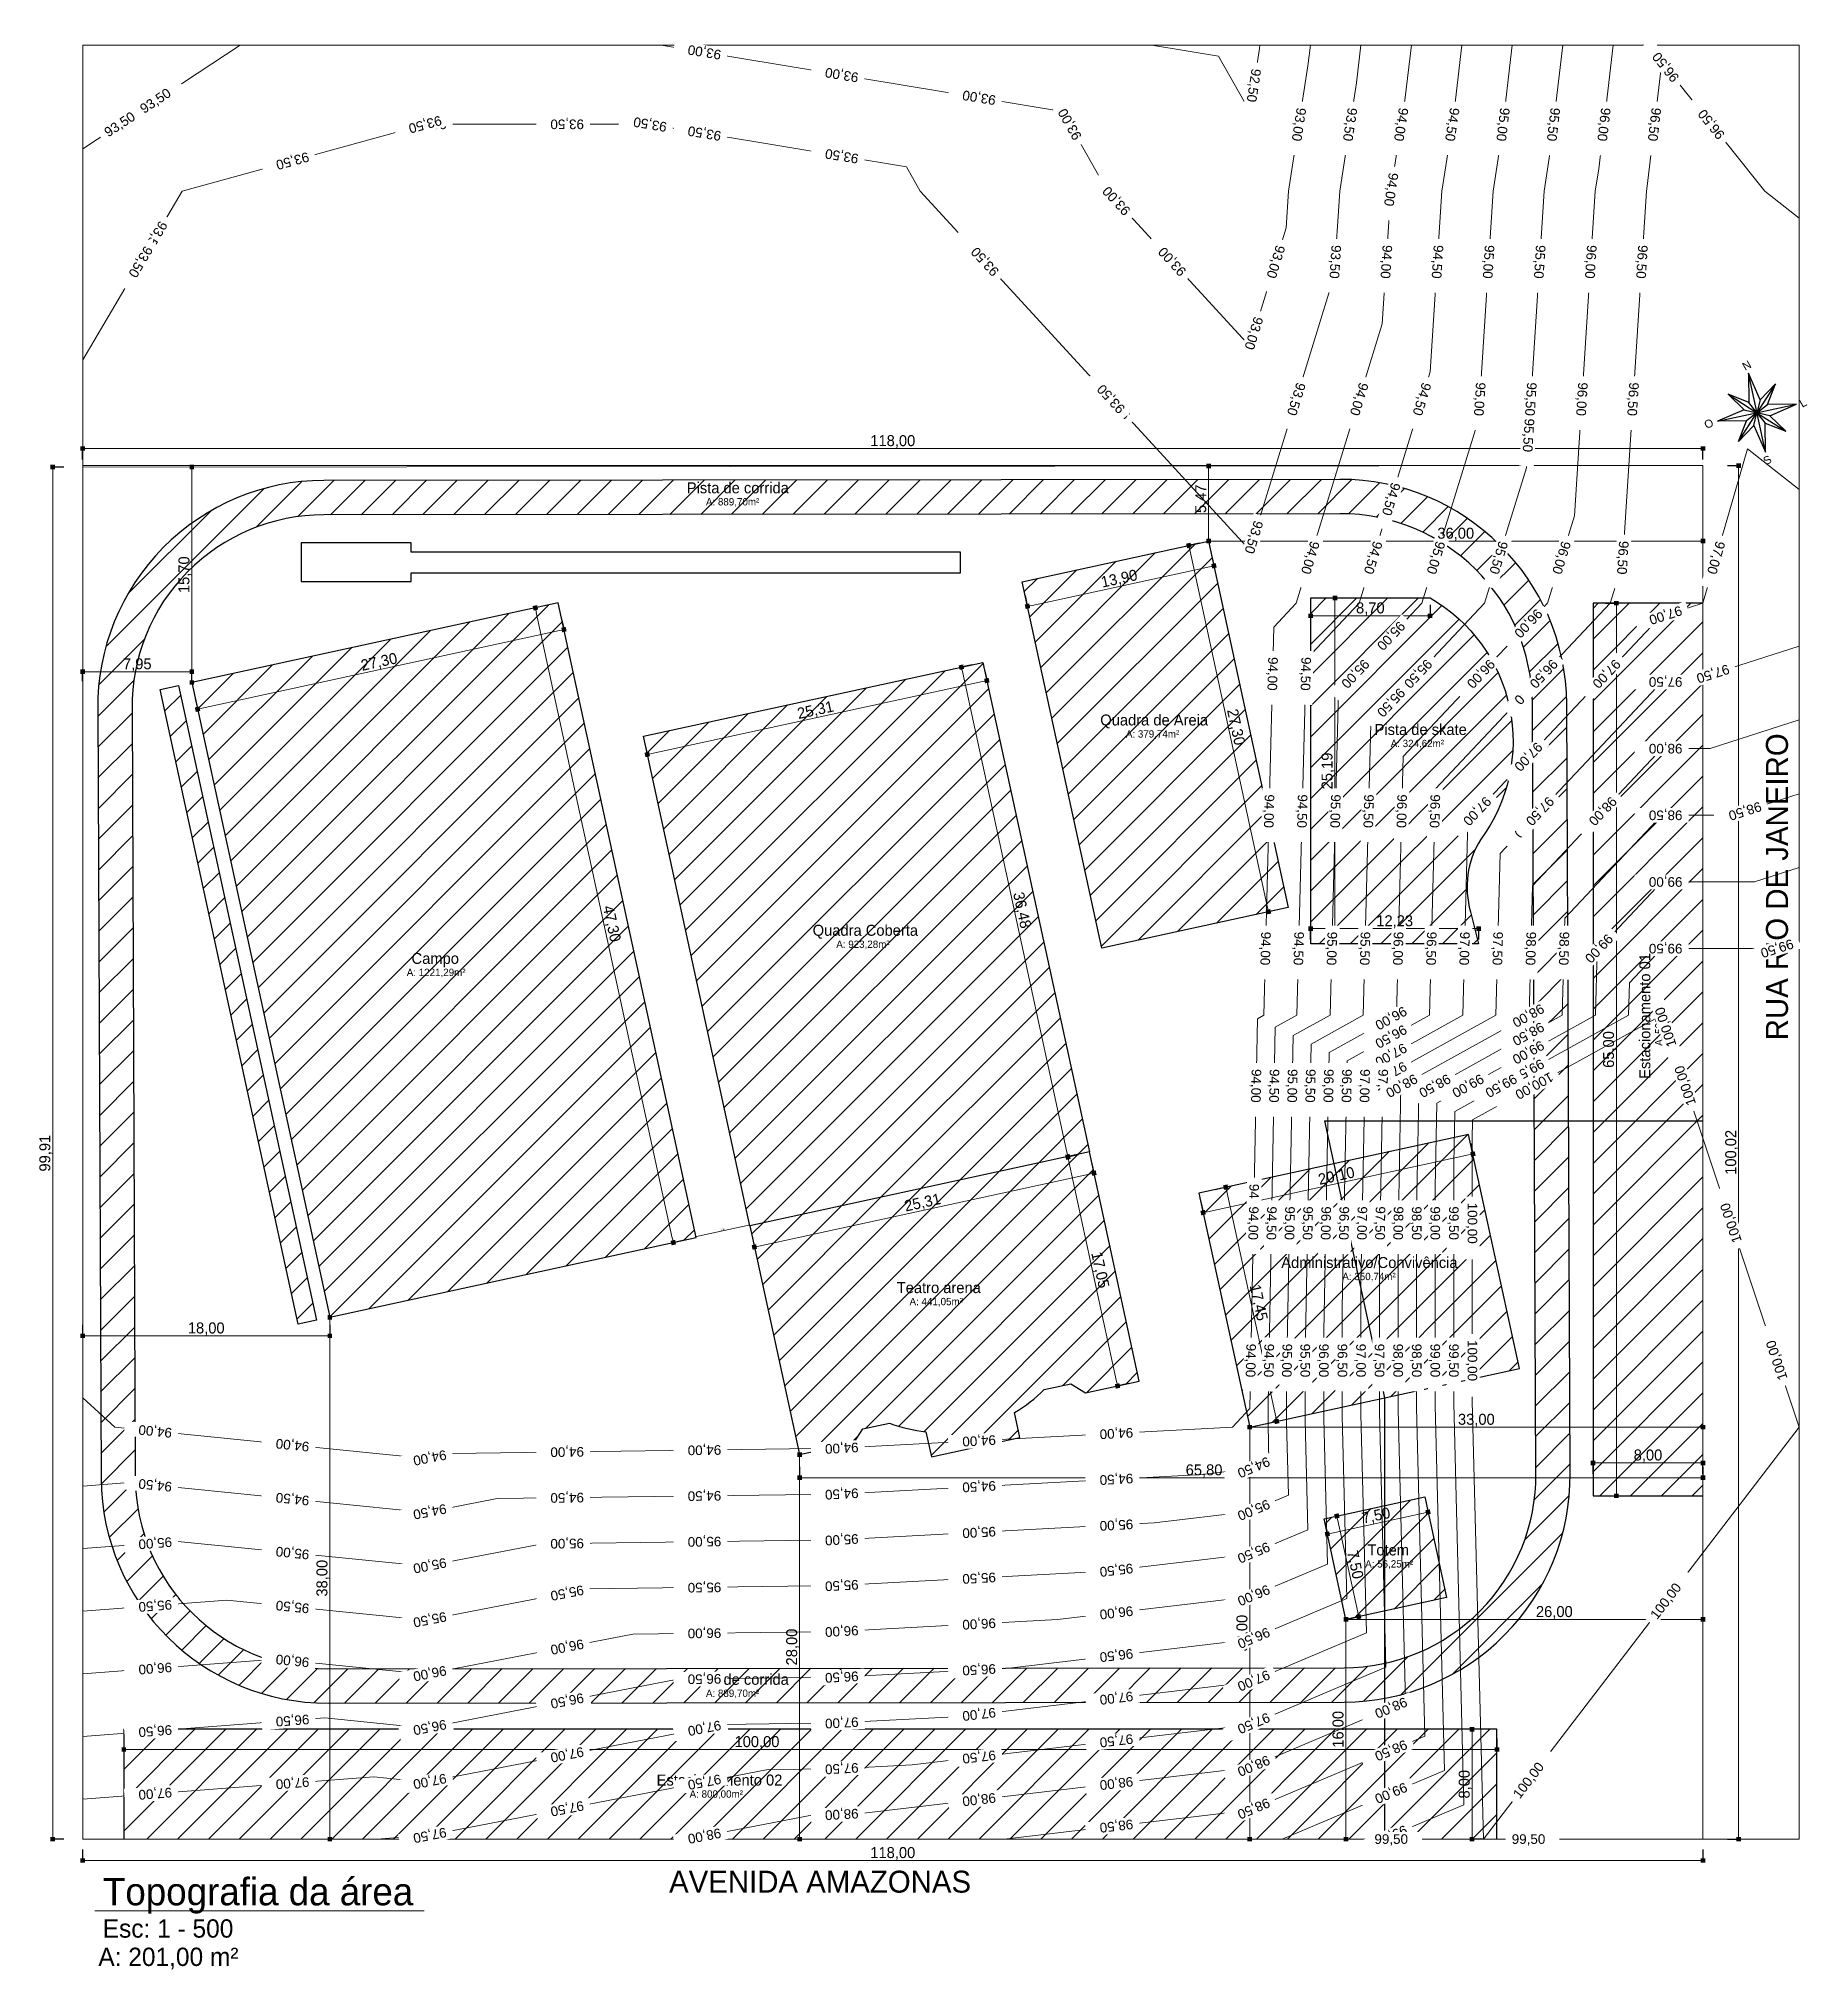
# Model space of a CAD drawing. Header units: millimetres. Extents: x 3006 to 6000, y 1661 to 3774.
# Drawn here: x 3471 to 3599.8, y 1823.3 to 1963.9 of the extents above; entities that cross this region are included whole.
import ezdxf
from ezdxf.enums import TextEntityAlignment as Align

# ---------------------------------------------------------------- set-up
doc = ezdxf.new("R2010")
doc.units = ezdxf.units.MM
doc.header["$LTSCALE"] = 10
for name, color, linetype, lineweight in [('.10', 200, 'Continuous', 9), ('.10 ultra fina', 240, 'Continuous', 5), ('.20', 130, 'Continuous', 20), ('.30', 50, 'Continuous', 30), ('COTAS', 230, 'Continuous', 15)]:
    doc.layers.add(name, color=color, linetype=linetype, lineweight=lineweight)
for name, color, linetype in [('.20 hachura', 185, 'Continuous'), ('ARQ-CAMPO', 3, 'Continuous'), ('Escrita', 34, 'Continuous')]:
    doc.layers.add(name, color=color, linetype=linetype)
doc.layers.add('Verde', color=7, linetype='Continuous', true_color=0x136734)
doc.styles.add('ARIAL', font='arial.ttf')
doc.styles.add('R80', font='arial.ttf', dxfattribs={"height": 3})
doc.styles.add('Texto Wilian', font='himalaya.ttf')
doc.dimstyles.new('Cota 1-500 Exter WMJ', dxfattribs={"dimtxt": 0.8, "dimasz": 0.33333, "dimexe": 0.05, "dimexo": 0.1, "dimgap": 0.002, "dimtad": 1, "dimzin": 1, "dimtxsty": 'Texto Wilian', "dimblk": 'BOXFILLED', "dimcen": 0, "dimclrd": 230, "dimclre": 230, "dimclrt": 104, "dimazin": 0, "dimtfac": 1, "dimtix": 1, "dimtmove": 0, "dimatfit": 3, "dimfxl": 0.8, "dimfxlon": 1, "dimlwd": 20, "dimarcsym": 1})
doc.dimstyles.new('Cota 1-75 Exter WMJ', dxfattribs={"dimtxt": 0.12, "dimasz": 0.05, "dimexe": 0.05, "dimexo": 0.1, "dimgap": 0.002, "dimtad": 1, "dimzin": 1, "dimtxsty": 'Texto Wilian', "dimblk": 'BOXFILLED', "dimcen": 2.5, "dimclrd": 230, "dimclre": 230, "dimclrt": 104, "dimazin": 0, "dimtfac": 1, "dimtix": 1, "dimtmove": 0, "dimatfit": 3, "dimfxl": 0.3, "dimfxlon": 1, "dimlwd": 20, "dimarcsym": 1})
pattern_1 = [(45, (180.052, 0), (-1.122532, 1.122532), [])]

msp = doc.modelspace()

# ---------------------------------------------------------------- texts
at = {"layer": '.30', "color": 50, "lineweight": 30, "style": 'R80'}
for s, p in [('N', (3595.352, 1940.063)), ('L', (3599.45, 1937.336)), ('O', (3592.589, 1935.819)), ('S', (3596.85, 1933.168))]:
    msp.add_text(s, height=0.588, rotation=29.43417, dxfattribs=at).set_placement(p, align=Align.MIDDLE_CENTER)
at = {"layer": 'Escrita', "style": 'Texto Wilian'}
msp.add_text('RUA RIO DE JANEIRO ', height=1.6, rotation=90, dxfattribs=at).set_placement((3597.554, 1902.393), align=Align.MIDDLE_CENTER)
msp.add_text('AVENIDA AMAZONAS', height=1.6, dxfattribs=at).set_placement((3527.865, 1829.655), align=Align.MIDDLE_CENTER)
at = {"layer": 'Escrita', "attachment_point": 1, "style": 'Texto Wilian'}
for s, insert, char_height, width in [('{\\C34;Pista de corrida }', (3518.157, 1931.548), 0.8, 19.44379), ('{\\C34;A: 889,70m²}', (3519.554, 1930.399), 0.53333, 19.44379), ('\\pi5.8403;{\\C34;Quadra de Areia }', (3542.431, 1914.645), 0.8, 19.44379), ('{\\C34;A: 379,74m²}', (3550.138, 1913.496), 0.53333, 19.44379), ('\\pi6.53309;{\\C34;Pista de skate}', (3561.715, 1913.951), 0.8, 19.44379), ('{\\C34;A: 324,62m²}', (3569.422, 1912.802), 0.53333, 19.44379), ('\\pi5.98756;{\\C34;Quadra Coberta }', (3521.339, 1899.33), 0.8, 19.44379), ('{\\C34;A: 923,28m²}', (3529.046, 1898.181), 0.53333, 19.44379), ('\\pi8.05731;{\\C34;Campo }', (3490.057, 1897.282), 0.8, 19.44379), ('{\\C34;A: 1221,29m²}', (3497.765, 1896.133), 0.53333, 19.44379), ('{\\C34;Administrativo/Convivência }', (3561.452, 1875.139), 0.8, 19.44379), ('\\pi6.77335;{\\C34;Teatro arena }', (3526.676, 1873.312), 0.8, 19.44379), ('{\\C34;A: 350,74m²}', (3565.902, 1873.99), 0.53333, 19.44379), ('{\\C34;A: 441,05m²}', (3534.383, 1872.163), 0.53333, 19.44379), ('{\\C34;A: 56,25m²}', (3567.564, 1853.062), 0.53333, 19.44379), ('{\\C34;Totem }', (3567.726, 1854.211), 0.8, 19.44379), ('{\\C34;Pista de corrida }', (3518.157, 1844.79), 0.8, 19.44379), ('{\\C34;A: 889,70m²}', (3519.554, 1843.641), 0.53333, 19.44379), ('{\\C34;Estacionamento 02}', (3515.96, 1837.454), 0.8, 19.44379), ('{\\C34;A: 800,00m²}', (3518.364, 1836.305), 0.53333, 19.44379), ('{\\C50;Topografia da área }', (3475.637, 1829.933), 2, 49.6087), ('{\\C50;Esc: 1 - 500}', (3475.622, 1826.914), 1.33333, 20.95319), ('{\\C50;A: 201,00 m²}', (3475.302, 1824.85), 1.33333, 20.95319)]:
    msp.add_mtext(s, dxfattribs=dict(at, insert=insert, char_height=char_height, width=width))
at = {"layer": 'Escrita', "width": 19.44379, "attachment_point": 1, "rotation": 90, "style": 'Texto Wilian'}
for s, insert, char_height in [('{\\C34;Estacionamento 01}', (3587.533, 1888.113), 0.8), ('{\\C34;A: 520,00m²}', (3588.682, 1890.517), 0.53333)]:
    msp.add_mtext(s, dxfattribs=dict(at, insert=insert, char_height=char_height))

# ---------------------------------------------------------------- blocks, each defined once
blk = doc.blocks.new('_BoxFilled')
at = {"color": 0, "linetype": 'ByBlock', "lineweight": -2}
blk.add_line((-0.5, 0), (-1, 0), dxfattribs=at)
at = {"color": 0, "linetype": 'ByBlock'}
blk.add_solid([(-0.5, 0.5), (0.5, 0.5), (-0.5, -0.5), (0.5, -0.5)], dxfattribs=at)
blk = doc.blocks.new('*D31')
at = {"layer": 'COTAS', "color": 230, "lineweight": -2, "transparency": 16777216}
for p, q in [((3559.16, 1862.75), (3559.16, 1862.7)), ((3592.16, 1862.75), (3592.16, 1862.7))]:
    blk.add_line(p, q, dxfattribs=at)
at = {"layer": 'COTAS', "color": 230, "linetype": 'Continuous', "lineweight": 20, "transparency": 16777216}
blk.add_line((3559.49, 1862.75), (3591.83, 1862.75), dxfattribs=at)
at = {"layer": 'Defpoints', "color": 0, "transparency": 16777216}
for p in [(3559.16, 1862.75), (3592.16, 1862.75), (3592.16, 1862.75)]:
    blk.add_point(p, dxfattribs=at)
at = {"layer": 'COTAS', "color": 230, "lineweight": 20, "transparency": 16777216, "xscale": 0.33333, "yscale": 0.33333, "zscale": 0.33333, "rotation": 180}
blk.add_blockref('_BoxFilled', (3559.16, 1862.75), dxfattribs=at)
at = {"layer": 'COTAS', "color": 230, "lineweight": 20, "transparency": 16777216, "xscale": 0.33333, "yscale": 0.33333, "zscale": 0.33333}
blk.add_blockref('_BoxFilled', (3592.16, 1862.75), dxfattribs=at)
at = {"layer": 'COTAS', "color": 104, "transparency": 16777216, "insert": (3575.66, 1863.25), "char_height": 0.8, "attachment_point": 5, "style": 'Texto Wilian'}
blk.add_mtext('33,00', dxfattribs=at)
blk = doc.blocks.new('*D32')
at = {"layer": 'COTAS', "color": 230, "lineweight": -2, "transparency": 16777216}
for p, q in [((3559.16, 1862.75), (3559.21, 1862.75)), ((3559.16, 1832.75), (3559.21, 1832.75))]:
    blk.add_line(p, q, dxfattribs=at)
at = {"layer": 'COTAS', "color": 230, "linetype": 'Continuous', "lineweight": 20, "transparency": 16777216}
blk.add_line((3559.16, 1862.42), (3559.16, 1833.08), dxfattribs=at)
at = {"layer": 'Defpoints', "color": 0, "transparency": 16777216}
for p in [(3559.16, 1862.75), (3559.16, 1832.75), (3559.16, 1832.75)]:
    blk.add_point(p, dxfattribs=at)
at = {"layer": 'COTAS', "color": 230, "lineweight": 20, "transparency": 16777216, "xscale": 0.33333, "yscale": 0.33333, "zscale": 0.33333}
for p, rotation in [((3559.16, 1862.75), 90), ((3559.16, 1832.75), 270)]:
    blk.add_blockref('_BoxFilled', p, dxfattribs=dict(at, rotation=rotation))
at = {"layer": 'COTAS', "color": 104, "transparency": 16777216, "insert": (3558.66, 1847.75), "char_height": 0.8, "attachment_point": 5, "rotation": 90, "style": 'Texto Wilian'}
blk.add_mtext('30,00', dxfattribs=at)
blk = doc.blocks.new('*D30')
at = {"layer": 'COTAS', "color": 230, "lineweight": -2, "transparency": 16777216}
for p, q in [((3526.37, 1859.87), (3526.37, 1859.02)), ((3592.16, 1859.87), (3592.16, 1859.02))]:
    blk.add_line(p, q, dxfattribs=at)
at = {"layer": 'COTAS', "color": 230, "linetype": 'Continuous', "lineweight": 20, "transparency": 16777216}
blk.add_line((3526.7, 1859.07), (3591.83, 1859.07), dxfattribs=at)
at = {"layer": 'Defpoints', "color": 0, "transparency": 16777216}
for p in [(3526.37, 1859.99), (3592.16, 1859.99), (3592.16, 1859.07)]:
    blk.add_point(p, dxfattribs=at)
at = {"layer": 'COTAS', "color": 230, "lineweight": 20, "transparency": 16777216, "xscale": 0.33333, "yscale": 0.33333, "zscale": 0.33333, "rotation": 180}
blk.add_blockref('_BoxFilled', (3526.37, 1859.07), dxfattribs=at)
at = {"layer": 'COTAS', "color": 230, "lineweight": 20, "transparency": 16777216, "xscale": 0.33333, "yscale": 0.33333, "zscale": 0.33333}
blk.add_blockref('_BoxFilled', (3592.16, 1859.07), dxfattribs=at)
at = {"layer": 'COTAS', "color": 104, "transparency": 16777216, "insert": (3555.83, 1859.57), "char_height": 0.8, "attachment_point": 5, "style": 'Texto Wilian'}
blk.add_mtext('65,80', dxfattribs=at)
blk = doc.blocks.new('*D57')
at = {"layer": 'COTAS', "color": 230, "lineweight": -2, "transparency": 16777216}
for p, q in [((3526.37, 1860.74), (3526.42, 1860.74)), ((3526.37, 1832.75), (3526.42, 1832.75))]:
    blk.add_line(p, q, dxfattribs=at)
at = {"layer": 'COTAS', "color": 230, "linetype": 'Continuous', "lineweight": 20, "transparency": 16777216}
blk.add_line((3526.37, 1860.41), (3526.37, 1833.08), dxfattribs=at)
at = {"layer": 'Defpoints', "color": 0, "transparency": 16777216}
for p in [(3526.37, 1860.74), (3526.37, 1832.75), (3526.37, 1832.75)]:
    blk.add_point(p, dxfattribs=at)
at = {"layer": 'COTAS', "color": 230, "lineweight": 20, "transparency": 16777216, "xscale": 0.33333, "yscale": 0.33333, "zscale": 0.33333}
for p, rotation in [((3526.37, 1860.74), 90), ((3526.37, 1832.75), 270)]:
    blk.add_blockref('_BoxFilled', p, dxfattribs=dict(at, rotation=rotation))
at = {"layer": 'COTAS', "color": 104, "transparency": 16777216, "insert": (3525.87, 1846.74), "char_height": 0.8, "attachment_point": 5, "rotation": 90, "style": 'Texto Wilian'}
blk.add_mtext('28,00', dxfattribs=at)
blk = doc.blocks.new('*D54')
at = {"layer": 'COTAS', "color": 230, "lineweight": -2, "transparency": 16777216}
for p, q in [((3492.16, 1870.75), (3492.21, 1870.75)), ((3492.16, 1832.75), (3492.21, 1832.75))]:
    blk.add_line(p, q, dxfattribs=at)
at = {"layer": 'COTAS', "color": 230, "linetype": 'Continuous', "lineweight": 20, "transparency": 16777216}
blk.add_line((3492.16, 1870.42), (3492.16, 1833.08), dxfattribs=at)
at = {"layer": 'Defpoints', "color": 0, "transparency": 16777216}
for p in [(3492.16, 1870.75), (3492.16, 1832.75), (3492.16, 1832.75)]:
    blk.add_point(p, dxfattribs=at)
at = {"layer": 'COTAS', "color": 230, "lineweight": 20, "transparency": 16777216, "xscale": 0.33333, "yscale": 0.33333, "zscale": 0.33333}
for p, rotation in [((3492.16, 1870.75), 90), ((3492.16, 1832.75), 270)]:
    blk.add_blockref('_BoxFilled', p, dxfattribs=dict(at, rotation=rotation))
at = {"layer": 'COTAS', "color": 104, "transparency": 16777216, "insert": (3491.66, 1851.75), "char_height": 0.8, "attachment_point": 5, "rotation": 90, "style": 'Texto Wilian'}
blk.add_mtext('38,00', dxfattribs=at)
blk = doc.blocks.new('*D50')
at = {"layer": 'COTAS', "color": 230, "lineweight": -2, "transparency": 16777216}
for p, q in [((3474.16, 1870.2), (3474.16, 1869.35)), ((3492.16, 1870.2), (3492.16, 1869.35))]:
    blk.add_line(p, q, dxfattribs=at)
at = {"layer": 'COTAS', "color": 230, "linetype": 'Continuous', "lineweight": 20, "transparency": 16777216}
blk.add_line((3491.83, 1869.4), (3474.5, 1869.4), dxfattribs=at)
at = {"layer": 'Defpoints', "color": 0, "transparency": 16777216}
for p in [(3474.16, 1870.75), (3492.16, 1870.75), (3474.16, 1869.4)]:
    blk.add_point(p, dxfattribs=at)
at = {"layer": 'COTAS', "color": 230, "lineweight": 20, "transparency": 16777216, "xscale": 0.33333, "yscale": 0.33333, "zscale": 0.33333, "rotation": 180}
blk.add_blockref('_BoxFilled', (3474.16, 1869.4), dxfattribs=at)
at = {"layer": 'COTAS', "color": 230, "lineweight": 20, "transparency": 16777216, "xscale": 0.33333, "yscale": 0.33333, "zscale": 0.33333}
blk.add_blockref('_BoxFilled', (3492.16, 1869.4), dxfattribs=at)
at = {"layer": 'COTAS', "color": 104, "transparency": 16777216, "insert": (3483.16, 1869.9), "char_height": 0.8, "attachment_point": 5, "style": 'Texto Wilian'}
blk.add_mtext('18,00', dxfattribs=at)
blk = doc.blocks.new('*D51')
at = {"layer": 'COTAS', "color": 230, "lineweight": -2, "transparency": 16777216}
for p, q in [((3474.16, 1917.07), (3474.16, 1917.81)), ((3482.11, 1917.07), (3482.11, 1917.81))]:
    blk.add_line(p, q, dxfattribs=at)
at = {"layer": 'COTAS', "color": 230, "linetype": 'Continuous', "lineweight": 20, "transparency": 16777216}
blk.add_line((3481.78, 1917.76), (3474.5, 1917.76), dxfattribs=at)
at = {"layer": 'Defpoints', "color": 0, "transparency": 16777216}
for p in [(3474.16, 1917.76), (3474.16, 1916.97), (3482.11, 1916.97)]:
    blk.add_point(p, dxfattribs=at)
at = {"layer": 'COTAS', "color": 230, "lineweight": 20, "transparency": 16777216, "xscale": 0.33333, "yscale": 0.33333, "zscale": 0.33333, "rotation": 180}
blk.add_blockref('_BoxFilled', (3474.16, 1917.76), dxfattribs=at)
at = {"layer": 'COTAS', "color": 230, "lineweight": 20, "transparency": 16777216, "xscale": 0.33333, "yscale": 0.33333, "zscale": 0.33333}
blk.add_blockref('_BoxFilled', (3482.11, 1917.76), dxfattribs=at)
at = {"layer": 'COTAS', "color": 104, "transparency": 16777216, "insert": (3478.14, 1918.26), "char_height": 0.8, "attachment_point": 5, "style": 'Texto Wilian'}
blk.add_mtext('7,95', dxfattribs=at)
blk = doc.blocks.new('*D52')
at = {"layer": 'COTAS', "color": 230, "lineweight": -2, "transparency": 16777216}
for p, q in [((3482.11, 1932.67), (3482.16, 1932.67)), ((3482.11, 1916.97), (3482.16, 1916.97))]:
    blk.add_line(p, q, dxfattribs=at)
at = {"layer": 'COTAS', "color": 230, "linetype": 'Continuous', "lineweight": 20, "transparency": 16777216}
blk.add_line((3482.11, 1917.3), (3482.11, 1932.33), dxfattribs=at)
at = {"layer": 'Defpoints', "color": 0, "transparency": 16777216}
for p in [(3482.1, 1932.67), (3482.11, 1932.67), (3482.11, 1916.97)]:
    blk.add_point(p, dxfattribs=at)
at = {"layer": 'COTAS', "color": 230, "lineweight": 20, "transparency": 16777216, "xscale": 0.33333, "yscale": 0.33333, "zscale": 0.33333}
for p, rotation in [((3482.11, 1932.67), 90), ((3482.11, 1916.97), 270)]:
    blk.add_blockref('_BoxFilled', p, dxfattribs=dict(at, rotation=rotation))
at = {"layer": 'COTAS', "color": 104, "transparency": 16777216, "insert": (3481.61, 1924.82), "char_height": 0.8, "attachment_point": 5, "rotation": 90, "style": 'Texto Wilian'}
blk.add_mtext('15,70', dxfattribs=at)
blk = doc.blocks.new('*D53')
at = {"layer": 'COTAS', "color": 230, "lineweight": -2, "transparency": 16777216}
for p, q in [((3556.16, 1932.74), (3556.21, 1932.74)), ((3556.16, 1927.27), (3556.11, 1927.27))]:
    blk.add_line(p, q, dxfattribs=at)
at = {"layer": 'COTAS', "color": 230, "linetype": 'Continuous', "lineweight": 20, "transparency": 16777216}
blk.add_line((3556.16, 1927.6), (3556.16, 1932.4), dxfattribs=at)
at = {"layer": 'Defpoints', "color": 0, "transparency": 16777216}
for p in [(3556.16, 1932.74), (3556.16, 1932.74), (3556.16, 1927.27)]:
    blk.add_point(p, dxfattribs=at)
at = {"layer": 'COTAS', "color": 230, "lineweight": 20, "transparency": 16777216, "xscale": 0.33333, "yscale": 0.33333, "zscale": 0.33333}
for p, rotation in [((3556.16, 1932.74), 90), ((3556.16, 1927.27), 270)]:
    blk.add_blockref('_BoxFilled', p, dxfattribs=dict(at, rotation=rotation))
at = {"layer": 'COTAS', "color": 104, "transparency": 16777216, "insert": (3555.66, 1930.35), "char_height": 0.8, "attachment_point": 5, "rotation": 90, "style": 'Texto Wilian'}
blk.add_mtext('5,47', dxfattribs=at)
blk = doc.blocks.new('*D48')
at = {"layer": 'COTAS', "color": 230, "lineweight": -2, "transparency": 16777216}
for p, q in [((3556.16, 1927.27), (3556.16, 1927.32)), ((3592.16, 1927.27), (3592.16, 1927.32))]:
    blk.add_line(p, q, dxfattribs=at)
at = {"layer": 'COTAS', "color": 230, "linetype": 'Continuous', "lineweight": 20, "transparency": 16777216}
blk.add_line((3556.5, 1927.27), (3591.83, 1927.27), dxfattribs=at)
at = {"layer": 'Defpoints', "color": 0, "transparency": 16777216}
for p in [(3556.16, 1927.27), (3592.16, 1927.27), (3592.16, 1927.27)]:
    blk.add_point(p, dxfattribs=at)
at = {"layer": 'COTAS', "color": 230, "lineweight": 20, "transparency": 16777216, "xscale": 0.33333, "yscale": 0.33333, "zscale": 0.33333, "rotation": 180}
blk.add_blockref('_BoxFilled', (3556.16, 1927.27), dxfattribs=at)
at = {"layer": 'COTAS', "color": 230, "lineweight": 20, "transparency": 16777216, "xscale": 0.33333, "yscale": 0.33333, "zscale": 0.33333}
blk.add_blockref('_BoxFilled', (3592.16, 1927.27), dxfattribs=at)
at = {"layer": 'COTAS', "color": 104, "transparency": 16777216, "insert": (3574.16, 1927.77), "char_height": 0.8, "attachment_point": 5, "style": 'Texto Wilian'}
blk.add_mtext('36,00', dxfattribs=at)
blk = doc.blocks.new('*D49')
at = {"layer": 'COTAS', "color": 230, "lineweight": -2, "transparency": 16777216}
for p, q in [((3555.5, 1927.12), (3554.67, 1926.94)), ((3561.3, 1900.45), (3560.47, 1900.27))]:
    blk.add_line(p, q, dxfattribs=at)
at = {"layer": 'COTAS', "color": 230, "linetype": 'Continuous', "lineweight": 20, "transparency": 16777216}
blk.add_line((3554.79, 1926.63), (3560.45, 1900.6), dxfattribs=at)
at = {"layer": 'Defpoints', "color": 0, "transparency": 16777216}
for p in [(3556.16, 1927.27), (3560.52, 1900.28), (3561.96, 1900.59)]:
    blk.add_point(p, dxfattribs=at)
at = {"layer": 'COTAS', "color": 230, "lineweight": 20, "transparency": 16777216, "xscale": 0.33333, "yscale": 0.33333, "zscale": 0.33333}
for p, rotation in [((3554.72, 1926.95), 102.2675681673606), ((3560.52, 1900.28), 282.2675681673606)]:
    blk.add_blockref('_BoxFilled', p, dxfattribs=dict(at, rotation=rotation))
at = {"layer": 'COTAS', "color": 104, "transparency": 16777216, "insert": (3558.1, 1913.72), "char_height": 0.8, "attachment_point": 5, "rotation": 282.2676, "style": 'Texto Wilian'}
blk.add_mtext('27,30', dxfattribs=at)
blk = doc.blocks.new('*D41')
at = {"layer": 'COTAS', "color": 230, "lineweight": -2, "transparency": 16777216}
for p, q in [((3556.38, 1926.25), (3556.56, 1925.42)), ((3542.8, 1923.3), (3542.98, 1922.47))]:
    blk.add_line(p, q, dxfattribs=at)
at = {"layer": 'COTAS', "color": 230, "linetype": 'Continuous', "lineweight": 20, "transparency": 16777216}
blk.add_line((3543.3, 1922.59), (3556.23, 1925.4), dxfattribs=at)
at = {"layer": 'Defpoints', "color": 0, "transparency": 16777216}
for p in [(3556.16, 1927.27), (3556.55, 1925.47), (3542.58, 1924.32)]:
    blk.add_point(p, dxfattribs=at)
at = {"layer": 'COTAS', "color": 230, "lineweight": 20, "transparency": 16777216, "xscale": 0.33333, "yscale": 0.33333, "zscale": 0.33333}
for p, rotation in [((3556.55, 1925.47), 12.2675681673601), ((3542.97, 1922.52), 192.2675681673601)]:
    blk.add_blockref('_BoxFilled', p, dxfattribs=dict(at, rotation=rotation))
at = {"layer": 'COTAS', "color": 104, "transparency": 16777216, "insert": (3549.66, 1924.48), "char_height": 0.8, "attachment_point": 5, "rotation": 12.2676, "style": 'Texto Wilian'}
blk.add_mtext('13,90', dxfattribs=at)
blk = doc.blocks.new('*D42')
at = {"layer": 'COTAS', "color": 230, "lineweight": -2, "transparency": 16777216}
for p, q in [((3538.94, 1918.26), (3538.11, 1918.08)), ((3546.69, 1882.62), (3545.86, 1882.44))]:
    blk.add_line(p, q, dxfattribs=at)
at = {"layer": 'COTAS', "color": 230, "linetype": 'Continuous', "lineweight": 20, "transparency": 16777216}
blk.add_line((3538.23, 1917.77), (3545.84, 1882.77), dxfattribs=at)
at = {"layer": 'Defpoints', "color": 0, "transparency": 16777216}
for p in [(3539.73, 1918.43), (3547.48, 1882.79), (3545.91, 1882.45)]:
    blk.add_point(p, dxfattribs=at)
at = {"layer": 'COTAS', "color": 230, "lineweight": 20, "transparency": 16777216, "xscale": 0.33333, "yscale": 0.33333, "zscale": 0.33333}
for p, rotation in [((3538.16, 1918.09), 102.2675681673596), ((3545.91, 1882.45), 282.2675681673596)]:
    blk.add_blockref('_BoxFilled', p, dxfattribs=dict(at, rotation=rotation))
at = {"layer": 'COTAS', "color": 104, "transparency": 16777216, "insert": (3542.52, 1900.38), "char_height": 0.8, "attachment_point": 5, "rotation": 282.2676, "style": 'Texto Wilian'}
blk.add_mtext('36,48', dxfattribs=at)
blk = doc.blocks.new('*D43')
at = {"layer": 'COTAS', "color": 230, "lineweight": -2, "transparency": 16777216}
for p, q in [((3539.84, 1917.89), (3540.03, 1917.06)), ((3515.11, 1912.51), (3515.29, 1911.68))]:
    blk.add_line(p, q, dxfattribs=at)
at = {"layer": 'COTAS', "color": 230, "linetype": 'Continuous', "lineweight": 20, "transparency": 16777216}
blk.add_line((3515.61, 1911.8), (3539.69, 1917.04), dxfattribs=at)
at = {"layer": 'Defpoints', "color": 0, "transparency": 16777216}
for p in [(3539.73, 1918.43), (3540.01, 1917.11), (3514.99, 1913.06)]:
    blk.add_point(p, dxfattribs=at)
at = {"layer": 'COTAS', "color": 230, "lineweight": 20, "transparency": 16777216, "xscale": 0.33333, "yscale": 0.33333, "zscale": 0.33333}
for p, rotation in [((3540.01, 1917.11), 12.26756816735991), ((3515.28, 1911.73), 192.2675681673599)]:
    blk.add_blockref('_BoxFilled', p, dxfattribs=dict(at, rotation=rotation))
at = {"layer": 'COTAS', "color": 104, "transparency": 16777216, "insert": (3527.54, 1914.91), "char_height": 0.8, "attachment_point": 5, "rotation": 12.2676, "style": 'Texto Wilian'}
blk.add_mtext('25,31', dxfattribs=at)
blk = doc.blocks.new('*D44')
at = {"layer": 'COTAS', "color": 230, "lineweight": -2, "transparency": 16777216}
for p, q in [((3507.91, 1922.58), (3507.08, 1922.4)), ((3517.96, 1876.36), (3517.13, 1876.18))]:
    blk.add_line(p, q, dxfattribs=at)
at = {"layer": 'COTAS', "color": 230, "linetype": 'Continuous', "lineweight": 20, "transparency": 16777216}
blk.add_line((3517.1, 1876.51), (3507.2, 1922.08), dxfattribs=at)
at = {"layer": 'Defpoints', "color": 0, "transparency": 16777216}
for p in [(3507.13, 1922.41), (3508.79, 1922.77), (3518.84, 1876.55)]:
    blk.add_point(p, dxfattribs=at)
at = {"layer": 'COTAS', "color": 230, "lineweight": 20, "transparency": 16777216, "xscale": 0.33333, "yscale": 0.33333, "zscale": 0.33333}
for p, rotation in [((3507.13, 1922.41), 102.2675681673601), ((3517.18, 1876.19), 282.2675681673601)]:
    blk.add_blockref('_BoxFilled', p, dxfattribs=dict(at, rotation=rotation))
at = {"layer": 'COTAS', "color": 104, "transparency": 16777216, "insert": (3512.64, 1899.4), "char_height": 0.8, "attachment_point": 5, "rotation": 282.2676, "style": 'Texto Wilian'}
blk.add_mtext('47,30', dxfattribs=at)
blk = doc.blocks.new('*D45')
at = {"layer": 'COTAS', "color": 230, "linetype": 'Continuous', "lineweight": 20, "transparency": 16777216}
blk.add_line((3508.88, 1920.76), (3482.86, 1915.1), dxfattribs=at)
at = {"layer": 'COTAS', "color": 230, "lineweight": -2, "transparency": 16777216}
for p, q in [((3509.04, 1921.62), (3509.22, 1920.78)), ((3482.36, 1915.81), (3482.54, 1914.98))]:
    blk.add_line(p, q, dxfattribs=at)
at = {"layer": 'Defpoints', "color": 0, "transparency": 16777216}
for p in [(3508.79, 1922.77), (3482.11, 1916.97), (3482.53, 1915.03)]:
    blk.add_point(p, dxfattribs=at)
at = {"layer": 'COTAS', "color": 230, "lineweight": 20, "transparency": 16777216, "xscale": 0.33333, "yscale": 0.33333, "zscale": 0.33333}
for p, rotation in [((3509.21, 1920.83), 12.26756816735983), ((3482.53, 1915.03), 192.2675681673598)]:
    blk.add_blockref('_BoxFilled', p, dxfattribs=dict(at, rotation=rotation))
at = {"layer": 'COTAS', "color": 104, "transparency": 16777216, "insert": (3495.76, 1918.42), "char_height": 0.8, "attachment_point": 5, "rotation": 12.2676, "style": 'Texto Wilian'}
blk.add_mtext('27,30', dxfattribs=at)
blk = doc.blocks.new('*D46')
at = {"layer": 'COTAS', "color": 230, "lineweight": -2, "transparency": 16777216}
for p, q in [((3564.56, 1923.13), (3565.41, 1923.13)), ((3564.56, 1897.94), (3565.41, 1897.94))]:
    blk.add_line(p, q, dxfattribs=at)
at = {"layer": 'COTAS', "color": 230, "linetype": 'Continuous', "lineweight": 20, "transparency": 16777216}
blk.add_line((3565.36, 1898.27), (3565.36, 1922.79), dxfattribs=at)
at = {"layer": 'Defpoints', "color": 0, "transparency": 16777216}
for p in [(3563.59, 1923.13), (3565.36, 1923.13), (3563.59, 1897.94)]:
    blk.add_point(p, dxfattribs=at)
at = {"layer": 'COTAS', "color": 230, "lineweight": 20, "transparency": 16777216, "xscale": 0.33333, "yscale": 0.33333, "zscale": 0.33333}
for p, rotation in [((3565.36, 1923.13), 90), ((3565.36, 1897.94), 270)]:
    blk.add_blockref('_BoxFilled', p, dxfattribs=dict(at, rotation=rotation))
at = {"layer": 'COTAS', "color": 104, "transparency": 16777216, "insert": (3564.86, 1910.53), "char_height": 0.8, "attachment_point": 5, "rotation": 90, "style": 'Texto Wilian'}
blk.add_mtext('25,19', dxfattribs=at)
blk = doc.blocks.new('*D47')
at = {"layer": 'COTAS', "color": 230, "lineweight": -2, "transparency": 16777216}
for p, q in [((3563.59, 1922.63), (3563.59, 1921.78)), ((3572.29, 1922.63), (3572.29, 1921.78))]:
    blk.add_line(p, q, dxfattribs=at)
at = {"layer": 'COTAS', "color": 230, "linetype": 'Continuous', "lineweight": 20, "transparency": 16777216}
blk.add_line((3563.93, 1921.83), (3571.96, 1921.83), dxfattribs=at)
at = {"layer": 'Defpoints', "color": 0, "transparency": 16777216}
for p in [(3563.59, 1923.13), (3572.29, 1923.13), (3572.29, 1921.83)]:
    blk.add_point(p, dxfattribs=at)
at = {"layer": 'COTAS', "color": 230, "lineweight": 20, "transparency": 16777216, "xscale": 0.33333, "yscale": 0.33333, "zscale": 0.33333, "rotation": 180}
blk.add_blockref('_BoxFilled', (3563.59, 1921.83), dxfattribs=at)
at = {"layer": 'COTAS', "color": 230, "lineweight": 20, "transparency": 16777216, "xscale": 0.33333, "yscale": 0.33333, "zscale": 0.33333}
blk.add_blockref('_BoxFilled', (3572.29, 1921.83), dxfattribs=at)
at = {"layer": 'COTAS', "color": 104, "transparency": 16777216, "insert": (3567.94, 1922.33), "char_height": 0.8, "attachment_point": 5, "style": 'Texto Wilian'}
blk.add_mtext('8,70', dxfattribs=at)
blk = doc.blocks.new('*D33')
at = {"layer": 'COTAS', "color": 230, "lineweight": -2, "transparency": 16777216}
for p, q in [((3563.59, 1898.25), (3563.59, 1899.1)), ((3575.83, 1898.25), (3575.83, 1899.1))]:
    blk.add_line(p, q, dxfattribs=at)
at = {"layer": 'COTAS', "color": 230, "linetype": 'Continuous', "lineweight": 20, "transparency": 16777216}
blk.add_line((3575.49, 1899.05), (3563.93, 1899.05), dxfattribs=at)
at = {"layer": 'Defpoints', "color": 0, "transparency": 16777216}
for p in [(3563.59, 1899.05), (3563.59, 1897.94), (3575.83, 1897.94)]:
    blk.add_point(p, dxfattribs=at)
at = {"layer": 'COTAS', "color": 230, "lineweight": 20, "transparency": 16777216, "xscale": 0.33333, "yscale": 0.33333, "zscale": 0.33333, "rotation": 180}
blk.add_blockref('_BoxFilled', (3563.59, 1899.05), dxfattribs=at)
at = {"layer": 'COTAS', "color": 230, "lineweight": 20, "transparency": 16777216, "xscale": 0.33333, "yscale": 0.33333, "zscale": 0.33333}
blk.add_blockref('_BoxFilled', (3575.83, 1899.05), dxfattribs=at)
at = {"layer": 'COTAS', "color": 104, "transparency": 16777216, "insert": (3569.71, 1899.55), "char_height": 0.8, "attachment_point": 5, "style": 'Texto Wilian'}
blk.add_mtext('12,23', dxfattribs=at)
blk = doc.blocks.new('*D34')
at = {"layer": 'COTAS', "color": 230, "linetype": 'Continuous', "lineweight": 20, "transparency": 16777216}
blk.add_line((3575.08, 1882.57), (3556.09, 1878.44), dxfattribs=at)
at = {"layer": 'COTAS', "color": 230, "lineweight": -2, "transparency": 16777216}
for p, q in [((3575.24, 1883.42), (3575.42, 1882.59)), ((3555.59, 1879.15), (3555.78, 1878.32))]:
    blk.add_line(p, q, dxfattribs=at)
at = {"layer": 'Defpoints', "color": 0, "transparency": 16777216}
for p in [(3575.09, 1884.07), (3555.45, 1879.8), (3555.76, 1878.37)]:
    blk.add_point(p, dxfattribs=at)
at = {"layer": 'COTAS', "color": 230, "lineweight": 20, "transparency": 16777216, "xscale": 0.33333, "yscale": 0.33333, "zscale": 0.33333}
for p, rotation in [((3575.41, 1882.64), 12.26756816735959), ((3555.76, 1878.37), 192.2675681673596)]:
    blk.add_blockref('_BoxFilled', p, dxfattribs=dict(at, rotation=rotation))
at = {"layer": 'COTAS', "color": 104, "transparency": 16777216, "insert": (3565.48, 1880.99), "char_height": 0.8, "attachment_point": 5, "rotation": 12.2676, "style": 'Texto Wilian'}
blk.add_mtext('20,10', dxfattribs=at)
blk = doc.blocks.new('*D35')
at = {"layer": 'COTAS', "color": 230, "lineweight": -2, "transparency": 16777216}
for p, q in [((3556.63, 1880.06), (3557.46, 1880.24)), ((3560.33, 1863), (3561.17, 1863.18))]:
    blk.add_line(p, q, dxfattribs=at)
at = {"layer": 'COTAS', "color": 230, "linetype": 'Continuous', "lineweight": 20, "transparency": 16777216}
blk.add_line((3557.48, 1879.9), (3561.05, 1863.5), dxfattribs=at)
at = {"layer": 'Defpoints', "color": 0, "transparency": 16777216}
for p in [(3555.45, 1879.8), (3561.12, 1863.17), (3559.16, 1862.75)]:
    blk.add_point(p, dxfattribs=at)
at = {"layer": 'COTAS', "color": 230, "lineweight": 20, "transparency": 16777216, "xscale": 0.33333, "yscale": 0.33333, "zscale": 0.33333}
for p, rotation in [((3557.41, 1880.23), 102.2675681673604), ((3561.12, 1863.17), 282.2675681673604)]:
    blk.add_blockref('_BoxFilled', p, dxfattribs=dict(at, rotation=rotation))
at = {"layer": 'COTAS', "color": 104, "transparency": 16777216, "insert": (3559.75, 1871.81), "char_height": 0.8, "attachment_point": 5, "rotation": 282.2676, "style": 'Texto Wilian'}
blk.add_mtext('17,45', dxfattribs=at)
blk = doc.blocks.new('*D36')
at = {"layer": 'COTAS', "color": 230, "lineweight": -2, "transparency": 16777216}
for p, q in [((3566.16, 1848.75), (3566.21, 1848.75)), ((3566.16, 1832.75), (3566.21, 1832.75))]:
    blk.add_line(p, q, dxfattribs=at)
at = {"layer": 'COTAS', "color": 230, "linetype": 'Continuous', "lineweight": 20, "transparency": 16777216}
blk.add_line((3566.16, 1848.41), (3566.16, 1833.08), dxfattribs=at)
at = {"layer": 'Defpoints', "color": 0, "transparency": 16777216}
for p in [(3566.16, 1848.75), (3566.16, 1832.75), (3566.16, 1832.75)]:
    blk.add_point(p, dxfattribs=at)
at = {"layer": 'COTAS', "color": 230, "lineweight": 20, "transparency": 16777216, "xscale": 0.33333, "yscale": 0.33333, "zscale": 0.33333}
for p, rotation in [((3566.16, 1848.75), 90), ((3566.16, 1832.75), 270)]:
    blk.add_blockref('_BoxFilled', p, dxfattribs=dict(at, rotation=rotation))
at = {"layer": 'COTAS', "color": 104, "transparency": 16777216, "insert": (3565.66, 1840.75), "char_height": 0.8, "attachment_point": 5, "rotation": 90, "style": 'Texto Wilian'}
blk.add_mtext('16,00', dxfattribs=at)
blk = doc.blocks.new('*D37')
at = {"layer": 'COTAS', "color": 230, "lineweight": -2, "transparency": 16777216}
for p, q in [((3566.16, 1848.75), (3566.16, 1848.8)), ((3592.16, 1848.71), (3592.16, 1848.8))]:
    blk.add_line(p, q, dxfattribs=at)
at = {"layer": 'COTAS', "color": 230, "linetype": 'Continuous', "lineweight": 20, "transparency": 16777216}
blk.add_line((3566.5, 1848.75), (3591.83, 1848.75), dxfattribs=at)
at = {"layer": 'Defpoints', "color": 0, "transparency": 16777216}
for p in [(3566.16, 1848.75), (3592.16, 1848.75), (3592.16, 1848.61)]:
    blk.add_point(p, dxfattribs=at)
at = {"layer": 'COTAS', "color": 230, "lineweight": 20, "transparency": 16777216, "xscale": 0.33333, "yscale": 0.33333, "zscale": 0.33333, "rotation": 180}
blk.add_blockref('_BoxFilled', (3566.16, 1848.75), dxfattribs=at)
at = {"layer": 'COTAS', "color": 230, "lineweight": 20, "transparency": 16777216, "xscale": 0.33333, "yscale": 0.33333, "zscale": 0.33333}
blk.add_blockref('_BoxFilled', (3592.16, 1848.75), dxfattribs=at)
at = {"layer": 'COTAS', "color": 104, "transparency": 16777216, "insert": (3581.34, 1849.25), "char_height": 0.8, "attachment_point": 5, "style": 'Texto Wilian'}
blk.add_mtext('26,00', dxfattribs=at)
blk = doc.blocks.new('*D39')
at = {"layer": 'COTAS', "color": 230, "lineweight": -2, "transparency": 16777216}
for p, q in [((3564.72, 1856.11), (3565.55, 1856.29)), ((3566.31, 1848.78), (3567.14, 1848.96))]:
    blk.add_line(p, q, dxfattribs=at)
at = {"layer": 'COTAS', "color": 230, "linetype": 'Continuous', "lineweight": 20, "transparency": 16777216}
blk.add_line((3567.02, 1849.27), (3565.57, 1855.95), dxfattribs=at)
at = {"layer": 'Defpoints', "color": 0, "transparency": 16777216}
for p in [(3564.57, 1856.07), (3565.5, 1856.28), (3566.16, 1848.75)]:
    blk.add_point(p, dxfattribs=at)
at = {"layer": 'COTAS', "color": 230, "lineweight": 20, "transparency": 16777216, "xscale": 0.33333, "yscale": 0.33333, "zscale": 0.33333}
for p, rotation in [((3565.5, 1856.28), 102.2675681673591), ((3567.09, 1848.95), 282.2675681673591)]:
    blk.add_blockref('_BoxFilled', p, dxfattribs=dict(at, rotation=rotation))
at = {"layer": 'COTAS', "color": 104, "transparency": 16777216, "insert": (3566.78, 1852.72), "char_height": 0.8, "attachment_point": 5, "rotation": 282.2676, "style": 'Texto Wilian'}
blk.add_mtext('7,50', dxfattribs=at)
blk = doc.blocks.new('*D40')
at = {"layer": 'COTAS', "color": 230, "lineweight": -2, "transparency": 16777216}
for p, q in [((3571.97, 1857.35), (3572.15, 1856.52)), ((3564.64, 1855.76), (3564.82, 1854.93))]:
    blk.add_line(p, q, dxfattribs=at)
at = {"layer": 'COTAS', "color": 230, "linetype": 'Continuous', "lineweight": 20, "transparency": 16777216}
blk.add_line((3565.13, 1855.04), (3571.81, 1856.5), dxfattribs=at)
at = {"layer": 'Defpoints', "color": 0, "transparency": 16777216}
for p in [(3571.9, 1857.67), (3564.57, 1856.07), (3572.14, 1856.57)]:
    blk.add_point(p, dxfattribs=at)
at = {"layer": 'COTAS', "color": 230, "lineweight": 20, "transparency": 16777216, "xscale": 0.33333, "yscale": 0.33333, "zscale": 0.33333}
for p, rotation in [((3572.14, 1856.57), 12.26756816735914), ((3564.81, 1854.97), 192.2675681673592)]:
    blk.add_blockref('_BoxFilled', p, dxfattribs=dict(at, rotation=rotation))
at = {"layer": 'COTAS', "color": 104, "transparency": 16777216, "insert": (3568.37, 1856.26), "char_height": 0.8, "attachment_point": 5, "rotation": 12.2676, "style": 'Texto Wilian'}
blk.add_mtext('7,50', dxfattribs=at)
blk = doc.blocks.new('*D29')
at = {"layer": 'COTAS', "color": 230, "lineweight": -2, "transparency": 16777216}
for p, q in [((3546.69, 1882.58), (3545.86, 1882.4)), ((3550.31, 1865.92), (3549.48, 1865.74))]:
    blk.add_line(p, q, dxfattribs=at)
at = {"layer": 'COTAS', "color": 230, "linetype": 'Continuous', "lineweight": 20, "transparency": 16777216}
blk.add_line((3549.46, 1866.08), (3545.98, 1882.09), dxfattribs=at)
at = {"layer": 'Defpoints', "color": 0, "transparency": 16777216}
for p in [(3547.48, 1882.76), (3545.91, 1882.41), (3551.11, 1866.09)]:
    blk.add_point(p, dxfattribs=at)
at = {"layer": 'COTAS', "color": 230, "lineweight": 20, "transparency": 16777216, "xscale": 0.33333, "yscale": 0.33333, "zscale": 0.33333}
for p, rotation in [((3545.91, 1882.41), 102.2675681678546), ((3549.53, 1865.75), 282.2675681678546)]:
    blk.add_blockref('_BoxFilled', p, dxfattribs=dict(at, rotation=rotation))
at = {"layer": 'COTAS', "color": 104, "transparency": 16777216, "insert": (3548.21, 1874.19), "char_height": 0.8, "attachment_point": 5, "rotation": 282.2676, "style": 'Texto Wilian'}
blk.add_mtext('17,05', dxfattribs=at)
blk = doc.blocks.new('*D38')
at = {"layer": 'COTAS', "color": 230, "linetype": 'Continuous', "lineweight": 20, "transparency": 16777216}
blk.add_line((3547.49, 1881.18), (3523.41, 1875.94), dxfattribs=at)
at = {"layer": 'COTAS', "color": 230, "lineweight": -2, "transparency": 16777216}
for p, q in [((3547.64, 1882.03), (3547.82, 1881.2)), ((3522.91, 1876.65), (3523.09, 1875.82))]:
    blk.add_line(p, q, dxfattribs=at)
at = {"layer": 'Defpoints', "color": 0, "transparency": 16777216}
for p in [(3547.48, 1882.79), (3522.75, 1877.41), (3523.08, 1875.87)]:
    blk.add_point(p, dxfattribs=at)
at = {"layer": 'COTAS', "color": 230, "lineweight": 20, "transparency": 16777216, "xscale": 0.33333, "yscale": 0.33333, "zscale": 0.33333}
for p, rotation in [((3547.81, 1881.25), 12.26756816735991), ((3523.08, 1875.87), 192.2675681673599)]:
    blk.add_blockref('_BoxFilled', p, dxfattribs=dict(at, rotation=rotation))
at = {"layer": 'COTAS', "color": 104, "transparency": 16777216, "insert": (3535.34, 1879.05), "char_height": 0.8, "attachment_point": 5, "rotation": 12.2676, "style": 'Texto Wilian'}
blk.add_mtext('25,31', dxfattribs=at)
blk = doc.blocks.new('*D62')
at = {"layer": 'COTAS', "color": 230, "lineweight": -2, "transparency": 16777216}
for p, q in [((3584.16, 1859.35), (3584.16, 1860.2)), ((3592.16, 1859.35), (3592.16, 1860.2))]:
    blk.add_line(p, q, dxfattribs=at)
at = {"layer": 'COTAS', "color": 230, "linetype": 'Continuous', "lineweight": 20, "transparency": 16777216}
blk.add_line((3584.49, 1860.15), (3591.83, 1860.15), dxfattribs=at)
at = {"layer": 'Defpoints', "color": 0, "transparency": 16777216}
for p in [(3592.16, 1860.15), (3584.16, 1857.75), (3592.16, 1857.75)]:
    blk.add_point(p, dxfattribs=at)
at = {"layer": 'COTAS', "color": 230, "lineweight": 20, "transparency": 16777216, "xscale": 0.33333, "yscale": 0.33333, "zscale": 0.33333, "rotation": 180}
blk.add_blockref('_BoxFilled', (3584.16, 1860.15), dxfattribs=at)
at = {"layer": 'COTAS', "color": 230, "lineweight": 20, "transparency": 16777216, "xscale": 0.33333, "yscale": 0.33333, "zscale": 0.33333}
blk.add_blockref('_BoxFilled', (3592.16, 1860.15), dxfattribs=at)
at = {"layer": 'COTAS', "color": 104, "transparency": 16777216, "insert": (3588.16, 1860.65), "char_height": 0.8, "attachment_point": 5, "style": 'Texto Wilian'}
blk.add_mtext('8,00', dxfattribs=at)
blk = doc.blocks.new('*D63')
at = {"layer": 'COTAS', "color": 230, "lineweight": -2, "transparency": 16777216}
for p, q in [((3585.06, 1922.75), (3585.91, 1922.75)), ((3585.06, 1857.75), (3585.91, 1857.75))]:
    blk.add_line(p, q, dxfattribs=at)
at = {"layer": 'COTAS', "color": 230, "linetype": 'Continuous', "lineweight": 20, "transparency": 16777216}
blk.add_line((3585.86, 1922.42), (3585.86, 1858.08), dxfattribs=at)
at = {"layer": 'Defpoints', "color": 0, "transparency": 16777216}
for p in [(3584.16, 1922.75), (3584.16, 1857.75), (3585.86, 1857.75)]:
    blk.add_point(p, dxfattribs=at)
at = {"layer": 'COTAS', "color": 230, "lineweight": 20, "transparency": 16777216, "xscale": 0.33333, "yscale": 0.33333, "zscale": 0.33333}
for p, rotation in [((3585.86, 1922.75), 90), ((3585.86, 1857.75), 270)]:
    blk.add_blockref('_BoxFilled', p, dxfattribs=dict(at, rotation=rotation))
at = {"layer": 'COTAS', "color": 104, "transparency": 16777216, "insert": (3585.36, 1890.25), "char_height": 0.8, "attachment_point": 5, "rotation": 90, "style": 'Texto Wilian'}
blk.add_mtext('65,00', dxfattribs=at)
blk = doc.blocks.new('*D58')
at = {"layer": 'COTAS', "color": 230, "lineweight": -2, "transparency": 16777216}
for p, q in [((3477.16, 1840.08), (3477.16, 1839.23)), ((3577.16, 1840.08), (3577.16, 1839.23))]:
    blk.add_line(p, q, dxfattribs=at)
at = {"layer": 'COTAS', "color": 230, "linetype": 'Continuous', "lineweight": 20, "transparency": 16777216}
blk.add_line((3576.83, 1839.28), (3477.49, 1839.28), dxfattribs=at)
at = {"layer": 'Defpoints', "color": 0, "transparency": 16777216}
for p in [(3477.16, 1840.75), (3577.16, 1840.75), (3477.16, 1839.28)]:
    blk.add_point(p, dxfattribs=at)
at = {"layer": 'COTAS', "color": 230, "lineweight": 20, "transparency": 16777216, "xscale": 0.33333, "yscale": 0.33333, "zscale": 0.33333, "rotation": 180}
blk.add_blockref('_BoxFilled', (3477.16, 1839.28), dxfattribs=at)
at = {"layer": 'COTAS', "color": 230, "lineweight": 20, "transparency": 16777216, "xscale": 0.33333, "yscale": 0.33333, "zscale": 0.33333}
blk.add_blockref('_BoxFilled', (3577.16, 1839.28), dxfattribs=at)
at = {"layer": 'COTAS', "color": 104, "transparency": 16777216, "insert": (3523.27, 1839.78), "char_height": 0.8, "attachment_point": 5, "style": 'Texto Wilian'}
blk.add_mtext('100,00', dxfattribs=at)
blk = doc.blocks.new('*D59')
at = {"layer": 'COTAS', "color": 230, "lineweight": -2, "transparency": 16777216}
for p, q in [((3576.15, 1840.75), (3575.3, 1840.75)), ((3576.15, 1832.75), (3575.3, 1832.75))]:
    blk.add_line(p, q, dxfattribs=at)
at = {"layer": 'COTAS', "color": 230, "linetype": 'Continuous', "lineweight": 20, "transparency": 16777216}
blk.add_line((3575.35, 1833.08), (3575.35, 1840.42), dxfattribs=at)
at = {"layer": 'Defpoints', "color": 0, "transparency": 16777216}
for p in [(3575.35, 1840.75), (3577.16, 1840.75), (3577.16, 1832.75)]:
    blk.add_point(p, dxfattribs=at)
at = {"layer": 'COTAS', "color": 230, "lineweight": 20, "transparency": 16777216, "xscale": 0.33333, "yscale": 0.33333, "zscale": 0.33333}
for p, rotation in [((3575.35, 1840.75), 90), ((3575.35, 1832.75), 270)]:
    blk.add_blockref('_BoxFilled', p, dxfattribs=dict(at, rotation=rotation))
at = {"layer": 'COTAS', "color": 104, "transparency": 16777216, "insert": (3574.85, 1836.75), "char_height": 0.8, "attachment_point": 5, "rotation": 90, "style": 'Texto Wilian'}
blk.add_mtext('8,00', dxfattribs=at)
blk = doc.blocks.new('*D60')
at = {"layer": 'COTAS', "color": 230, "lineweight": -2, "transparency": 16777216}
for p, q in [((3474.16, 1832), (3474.16, 1831.15)), ((3592.16, 1832), (3592.16, 1831.15))]:
    blk.add_line(p, q, dxfattribs=at)
at = {"layer": 'COTAS', "color": 230, "linetype": 'Continuous', "lineweight": 20, "transparency": 16777216}
blk.add_line((3591.83, 1831.2), (3474.49, 1831.2), dxfattribs=at)
at = {"layer": 'Defpoints', "color": 0, "transparency": 16777216}
for p in [(3474.16, 1832.75), (3592.16, 1832.75), (3474.16, 1831.2)]:
    blk.add_point(p, dxfattribs=at)
at = {"layer": 'COTAS', "color": 230, "lineweight": 20, "transparency": 16777216, "xscale": 0.33333, "yscale": 0.33333, "zscale": 0.33333, "rotation": 180}
blk.add_blockref('_BoxFilled', (3474.16, 1831.2), dxfattribs=at)
at = {"layer": 'COTAS', "color": 230, "lineweight": 20, "transparency": 16777216, "xscale": 0.33333, "yscale": 0.33333, "zscale": 0.33333}
blk.add_blockref('_BoxFilled', (3592.16, 1831.2), dxfattribs=at)
at = {"layer": 'COTAS', "color": 104, "transparency": 16777216, "insert": (3533.16, 1831.7), "char_height": 0.8, "attachment_point": 5, "style": 'Texto Wilian'}
blk.add_mtext('118,00', dxfattribs=at)
blk = doc.blocks.new('*D61')
at = {"layer": 'COTAS', "color": 230, "lineweight": -2, "transparency": 16777216}
for p, q in [((3472.78, 1932.66), (3471.93, 1932.66)), ((3472.78, 1832.75), (3471.93, 1832.75))]:
    blk.add_line(p, q, dxfattribs=at)
at = {"layer": 'COTAS', "color": 230, "linetype": 'Continuous', "lineweight": 20, "transparency": 16777216}
blk.add_line((3471.98, 1833.08), (3471.98, 1932.33), dxfattribs=at)
at = {"layer": 'Defpoints', "color": 0, "transparency": 16777216}
for p in [(3471.98, 1932.66), (3474.16, 1932.66), (3474.16, 1832.75)]:
    blk.add_point(p, dxfattribs=at)
at = {"layer": 'COTAS', "color": 230, "lineweight": 20, "transparency": 16777216, "xscale": 0.33333, "yscale": 0.33333, "zscale": 0.33333}
for p, rotation in [((3471.98, 1932.66), 90), ((3471.98, 1832.75), 270)]:
    blk.add_blockref('_BoxFilled', p, dxfattribs=dict(at, rotation=rotation))
at = {"layer": 'COTAS', "color": 104, "transparency": 16777216, "insert": (3471.48, 1882.7), "char_height": 0.8, "attachment_point": 5, "rotation": 90, "style": 'Texto Wilian'}
blk.add_mtext('99,91', dxfattribs=at)
blk = doc.blocks.new('*D55')
at = {"layer": 'COTAS', "color": 230, "lineweight": -2, "transparency": 16777216}
for p, q in [((3474.16, 1933.21), (3474.16, 1934.06)), ((3592.16, 1933.21), (3592.16, 1934.06))]:
    blk.add_line(p, q, dxfattribs=at)
at = {"layer": 'COTAS', "color": 230, "linetype": 'Continuous', "lineweight": 20, "transparency": 16777216}
blk.add_line((3474.5, 1934.01), (3591.83, 1934.01), dxfattribs=at)
at = {"layer": 'Defpoints', "color": 0, "transparency": 16777216}
for p in [(3592.16, 1934.01), (3474.16, 1932.66), (3592.16, 1932.77)]:
    blk.add_point(p, dxfattribs=at)
at = {"layer": 'COTAS', "color": 230, "lineweight": 20, "transparency": 16777216, "xscale": 0.33333, "yscale": 0.33333, "zscale": 0.33333, "rotation": 180}
blk.add_blockref('_BoxFilled', (3474.16, 1934.01), dxfattribs=at)
at = {"layer": 'COTAS', "color": 230, "lineweight": 20, "transparency": 16777216, "xscale": 0.33333, "yscale": 0.33333, "zscale": 0.33333}
blk.add_blockref('_BoxFilled', (3592.16, 1934.01), dxfattribs=at)
at = {"layer": 'COTAS', "color": 104, "transparency": 16777216, "insert": (3533.16, 1934.51), "char_height": 0.8, "attachment_point": 5, "style": 'Texto Wilian'}
blk.add_mtext('118,00', dxfattribs=at)
blk = doc.blocks.new('*D56')
at = {"layer": 'COTAS', "color": 230, "lineweight": -2, "transparency": 16777216}
for p, q in [((3593.96, 1932.77), (3594.81, 1932.77)), ((3593.96, 1832.75), (3594.81, 1832.75))]:
    blk.add_line(p, q, dxfattribs=at)
at = {"layer": 'COTAS', "color": 230, "linetype": 'Continuous', "lineweight": 20, "transparency": 16777216}
blk.add_line((3594.76, 1932.44), (3594.76, 1833.08), dxfattribs=at)
at = {"layer": 'Defpoints', "color": 0, "transparency": 16777216}
for p in [(3592.16, 1932.77), (3592.16, 1832.75), (3594.76, 1832.75)]:
    blk.add_point(p, dxfattribs=at)
at = {"layer": 'COTAS', "color": 230, "lineweight": 20, "transparency": 16777216, "xscale": 0.33333, "yscale": 0.33333, "zscale": 0.33333}
for p, rotation in [((3594.76, 1932.77), 90), ((3594.76, 1832.75), 270)]:
    blk.add_blockref('_BoxFilled', p, dxfattribs=dict(at, rotation=rotation))
at = {"layer": 'COTAS', "color": 104, "transparency": 16777216, "insert": (3594.26, 1882.76), "char_height": 0.8, "attachment_point": 5, "rotation": 90, "style": 'Texto Wilian'}
blk.add_mtext('100,02', dxfattribs=at)
blk = doc.blocks.new('*D471')
at = {"layer": 'COTAS', "color": 230, "lineweight": 20, "ltscale": 10, "transparency": 16777216}
blk.add_line((3518.87, 1876.63), (3522.68, 1877.47), dxfattribs=at)
at = {"layer": 'COTAS', "color": 230, "lineweight": -2, "ltscale": 10, "transparency": 16777216}
for p, q in [((3522.73, 1877.48), (3522.72, 1877.53)), ((3518.82, 1876.62), (3518.81, 1876.67))]:
    blk.add_line(p, q, dxfattribs=at)
at = {"layer": 'Defpoints', "color": 0, "ltscale": 10, "transparency": 16777216}
for p in [(3522.73, 1877.48), (3522.75, 1877.41), (3518.84, 1876.55)]:
    blk.add_point(p, dxfattribs=at)
at = {"layer": 'COTAS', "color": 230, "lineweight": 20, "ltscale": 10, "transparency": 16777216, "xscale": 0.05, "yscale": 0.05, "zscale": 0.05}
for p, rotation in [((3522.73, 1877.48), 12.41317107545807), ((3518.82, 1876.62), 192.4131710754581)]:
    blk.add_blockref('_BoxFilled', p, dxfattribs=dict(at, rotation=rotation))
at = {"layer": 'COTAS', "color": 104, "ltscale": 10, "transparency": 16777216, "insert": (3520.76, 1877.13), "char_height": 0.12, "attachment_point": 5, "rotation": 12.4132, "style": 'Texto Wilian'}
blk.add_mtext('4,00', dxfattribs=at)
blk = doc.blocks.new('eesrsr')
at = {"layer": '.10 ultra fina', "color": 240, "lineweight": 5}
for p, q in [((11175, 133234), (51175, 133234)), ((11175, 133234), (11175, 103234)), ((41494, 133234), (33545, 133234)), ((51175, 133234), (81175, 133234)), ((81175, 133234), (111175, 133234)), ((82951, 131458), (92121, 133234)), ((111175, 133234), (136175, 133234)), ((111389, 132977), (114746, 133234)), ((136175, 133234), (136175, 103234)), ((114961, 128692), (136175, 130317)), ((118532, 124406), (136175, 125757)), ((122103, 120120), (136175, 121198)), ((125675, 115834), (136175, 116639)), ((129246, 111549), (136175, 112079)), ((132818, 107263), (136175, 107520)), ((11175, 103234), (11175, 73234)), ((47144, 98023), (47144, 102761)), ((48497, 99772), (48497, 102920)), ((49849, 101521), (49849, 103079)), ((136175, 103234), (136175, 73234)), ((34971, 101329), (34971, 82283)), ((36324, 84032), (36324, 101488)), ((37676, 85781), (37676, 101647)), ((39029, 87530), (39029, 101806)), ((43087, 92776), (43087, 102283)), ((44439, 94525), (44439, 102442)), ((45792, 96274), (45792, 102601)), ((49319, 74107), (49849, 101521)), ((48012, 74721), (48497, 99772)), ((46705, 75336), (47144, 98023)), ((45399, 75950), (45792, 96274)), ((44092, 76564), (44439, 94525)), ((42785, 77179), (43087, 92776)), ((41478, 77793), (41734, 91027)), ((40171, 78408), (40381, 89279)), ((38864, 79022), (39029, 87530)), ((37557, 79636), (37676, 85781)), ((36251, 80251), (36324, 84032)), ((34971, 82283), (34944, 80865)), ((34944, 80865), (21175, 73234)), ((11175, 73234), (11175, 43234)), ((136175, 73234), (136175, 43234)), ((21175, 68380), (23530, 70880)), ((21175, 63526), (25884, 68525)), ((21175, 58671), (28239, 66170)), ((21175, 53817), (30594, 63815)), ((21175, 48963), (32949, 61461)), ((21175, 44108), (35304, 59106)), ((11175, 43234), (11175, 13234)), ((136175, 43234), (136175, 13234)), ((11175, 34945), (14925, 31984)), ((128917, 13234), (136175, 25507)), ((11175, 13234), (11175, 2594)), ((111175, 8358), (128917, 13234)), ((136175, 13234), (136175, 2594)), ((76175, 11461), (94925, 8358)), ((124716, 2594), (136175, 10145)), ((64811, 7431), (94032, 2594)), ((94925, 8358), (111175, 8358)), ((53448, 3401), (58318, 2594)), ((11175, 2594), (21175, 2594)), ((21175, 2594), (51175, 2594)), ((51175, 2594), (111175, 2594)), ((111175, 2594), (136175, 2594))]:
    blk.add_line(p, q, dxfattribs=at)
at = {"layer": '.10 ultra fina', "color": 240, "lineweight": 5, "flags": 128}
for points in [[(21175, 73234), (11175, 103234), (34160, 133234), (34971, 101329)], [(36324, 101488), (35580, 130730), (41494, 133234)], [(37676, 101647), (37000, 128226), (48828, 133234)], [(39029, 101806), (38421, 125721), (51175, 131123), (69070, 133234)], [(86241, 128169), (111175, 132999), (111389, 132977)], [(40381, 89279), (40381, 101965), (39841, 123217), (51175, 128017), (79273, 131333), (81175, 131434), (82951, 131458)], [(41734, 91027), (41734, 102124), (41261, 120713), (51175, 124911), (75752, 127812), (81175, 128101), (86241, 128169)], [(89530, 124879), (111175, 129072), (114961, 128692)], [(92820, 121590), (111175, 125145), (118532, 124406)], [(43087, 102283), (42681, 118209), (51175, 121806), (72231, 124291), (81175, 124768), (89530, 124879)], [(44439, 102442), (44102, 115705), (51175, 118700), (68710, 120770), (81175, 121434), (92820, 121590)], [(96109, 118300), (111175, 121219), (122103, 120120)], [(45792, 102601), (45522, 113201), (51175, 115595), (65189, 117249), (81175, 118101), (96109, 118300)], [(99398, 115011), (111175, 117292), (125675, 115834)], [(47144, 102761), (46942, 110697), (51175, 112489), (61668, 113727), (81175, 114768), (99398, 115011)], [(102688, 111721), (111175, 113365), (129246, 111549)], [(48497, 102920), (48363, 108193), (51175, 109384), (58147, 110206), (81175, 111434), (102688, 111721)], [(49849, 103079), (49783, 105688), (51175, 106278), (54626, 106685), (81175, 108101), (105977, 108432)], [(105977, 108432), (111175, 109439), (132818, 107263)], [(109267, 105142), (111175, 105512), (133831, 103234), (136175, 101092)], [(50626, 73492), (51175, 101871), (52425, 103234), (81175, 104768), (109267, 105142)], [(23530, 70880), (23590, 73234), (36251, 80251)], [(25884, 68525), (26006, 73234), (37557, 79636)], [(28239, 66170), (28421, 73234), (38864, 79022)], [(30594, 63815), (30837, 73234), (40171, 78408)], [(32949, 61461), (33252, 73234), (41478, 77793)], [(35304, 59106), (35668, 73234), (42785, 77179)], [(37658, 56751), (38083, 73234), (44092, 76564)], [(40013, 54396), (40498, 73234), (45399, 75950)], [(42368, 52041), (42914, 73234), (46705, 75336)], [(44723, 49687), (45329, 73234), (48012, 74721)], [(47077, 47332), (47745, 73234), (49319, 74107)], [(49432, 44977), (50160, 73234), (50626, 73492)], [(11175, 67858), (12793, 68380), (21175, 68380)], [(11175, 62482), (14411, 63526), (21175, 63526)], [(11175, 57105), (16029, 58671), (21175, 58671)], [(21175, 3846), (22234, 12859), (22291, 13234), (24042, 40367), (24925, 43234), (37658, 56751)], [(11175, 51729), (17647, 53817), (21175, 53817)], [(24704, 2594), (25763, 11607), (26014, 13234), (27538, 36871), (29498, 43234), (40013, 54396)], [(29736, 13234), (31035, 33374), (34071, 43234), (42368, 52041)], [(33458, 13234), (34531, 29878), (38644, 43234), (44723, 49687)], [(11175, 46353), (19265, 48963), (21175, 48963)], [(37180, 13234), (38028, 26381), (43217, 43234), (47077, 47332)], [(14925, 31984), (18175, 43234), (20884, 44108), (21175, 44108)], [(40902, 13234), (41524, 22885), (47791, 43234), (49432, 44977)], [(44624, 13234), (45021, 19388), (51175, 39373), (75175, 13234), (76175, 11461)], [(48346, 13234), (48517, 15892), (51175, 24522), (61538, 13234), (64811, 7431)], [(11175, 15208), (13675, 13234), (21175, 3846)], [(28381, 2594), (29292, 10355), (29736, 13234)], [(32057, 2594), (32822, 9104), (33458, 13234)], [(35734, 2594), (36351, 7852), (37180, 13234)], [(39410, 2594), (39881, 6600), (40902, 13234)], [(43087, 2594), (43410, 5348), (44624, 13234)], [(46763, 2594), (46940, 4097), (48346, 13234)], [(50440, 2594), (50469, 2845), (51175, 7431), (53448, 3401)]]:
    blk.add_lwpolyline(points, dxfattribs=at)
at = {"layer": '.10 ultra fina', "color": 240, "lineweight": 5, "char_height": 700, "attachment_point": 1, "line_spacing_factor": 0.941778, "style": 'ARIAL', "bg_fill": 3, "box_fill_scale": 1.25, "bg_fill_color": 256, "bg_fill_true_color": 13158600, "bg_fill_transparency": 0}
for s, insert, width, rotation in [(' 99,50 ', (32371, 132875), 3573.11, 179.99832), (' 98,00 ', (89352, 133064), 3573.11, 10.96339), (' 97,50 ', (109352, 133012), 3573.11, 10.96339), (' 98,50 ', (59361, 132451), 3573.11, 6.73048), (' 100,00 ', (32236, 130133), 4219.17, 232.54141), (' 98,00 ', (69361, 130525), 3573.11, 6.73048), (' 98,00 ', (79376, 131698), 3573.11, 3.05288), (' 97,50 ', (99352, 131075), 3573.11, 10.96339), (' 98,00 ', (59361, 129345), 3573.11, 6.73048), (' 97,50 ', (89352, 129137), 3573.11, 10.96339), (' 97,00 ', (109352, 129085), 3573.11, 10.96339), (' 97,00 ', (119370, 129390), 3573.11, 4.38006), (' 97,00 ', (129370, 130156), 3573.11, 4.38006), (' 97,50 ', (69361, 127420), 3573.11, 6.73048), (' 97,50 ', (79376, 128365), 3573.11, 3.05288), (' 97,00 ', (99352, 127148), 3573.11, 10.96339), (' 97,50 ', (59361, 126239), 3573.11, 6.73048), (' 97,00 ', (79376, 125032), 3573.11, 3.05288), (' 97,00 ', (89352, 125211), 3573.11, 10.96339), (' 96,50 ', (109352, 125158), 3573.11, 10.96339), (' 96,50 ', (119370, 124831), 3573.11, 4.38006), (' 96,50 ', (129370, 125596), 3573.11, 4.38006), (' 98,00 ', (39371, 123409), 3573.11, 22.95189), (' 97,00 ', (59361, 123134), 3573.11, 6.73048), (' 97,00 ', (69361, 124314), 3573.11, 6.73048), (' 96,50 ', (99352, 123221), 3573.11, 10.96339), (' 96,50 ', (69376, 121165), 3573.11, 3.05288), (' 96,50 ', (79376, 121698), 3573.11, 3.05288), (' 96,50 ', (89389, 121903), 3573.11, 0.7639), (' 96,00 ', (109352, 121232), 3573.11, 10.96339), (' 96,00 ', (119437, 120749), 3573.11, 354.25971), (' 96,00 ', (129370, 121037), 3573.11, 4.38006), (' 96,50 ', (59361, 120028), 3573.11, 6.73048), (' 96,00 ', (99352, 119295), 3573.11, 10.96339), (' 96,00 ', (69376, 117832), 3573.11, 3.05288), (' 96,00 ', (79376, 118365), 3573.11, 3.05288), (' 96,00 ', (89389, 118570), 3573.11, 0.7639), (' 95,50 ', (109352, 117305), 3573.11, 10.96339), (' 100,00 ', (22236, 117081), 4219.17, 232.54141), (' 96,00 ', (59361, 116923), 3573.11, 6.73048), (' 95,50 ', (119437, 116823), 3573.11, 354.25971), (' 95,50 ', (129370, 116478), 3573.11, 4.38006), (' 95,50 ', (79376, 115032), 3573.11, 3.05288), (' 95,50 ', (89389, 115237), 3573.11, 0.7639), (' 95,50 ', (99352, 115368), 3573.11, 10.96339), (' 95,50 ', (59361, 113817), 3573.11, 6.73048), (' 95,50 ', (69376, 114498), 3573.11, 3.05288), (' 95,00 ', (109352, 113378), 3573.11, 10.96339), (' 95,00 ', (119437, 112896), 3573.11, 354.25971), (' 95,00 ', (69376, 111165), 3573.11, 3.05288), (' 95,00 ', (79376, 111698), 3573.11, 3.05288), (' 95,00 ', (89389, 111903), 3573.11, 0.7639), (' 95,00 ', (99389, 112037), 3573.11, 0.7639), (' 95,00 ', (129370, 111919), 3573.11, 4.38006), (' 95,00 ', (59376, 110632), 3573.11, 3.05288), (' 94,50 ', (109352, 109452), 3573.11, 10.96339), (' 94,50 ', (79376, 108365), 3573.11, 3.05288), (' 94,50 ', (89389, 108570), 3573.11, 0.7639), (' 94,50 ', (99389, 108703), 3573.11, 0.7639), (' 94,50 ', (119437, 108969), 3573.11, 354.25971), (' 94,50 ', (49371, 105904), 3573.11, 22.95189), (' 94,50 ', (59376, 107298), 3573.11, 3.05288), (' 94,50 ', (69376, 107832), 3573.11, 3.05288), (' 94,50 ', (129437, 107964), 3573.11, 354.25971), (' 94,00 ', (89389, 105237), 3573.11, 0.7639), (' 94,00 ', (99389, 105370), 3573.11, 0.7639), (' 94,00 ', (109352, 105525), 3573.11, 10.96339), (' 94,00 ', (59376, 103965), 3573.11, 3.05288), (' 94,00 ', (69376, 104498), 3573.11, 3.05288), (' 94,00 ', (79376, 105032), 3573.11, 3.05288), (' 94,00 ', (119437, 105043), 3573.11, 354.25971), (' 94,00 ', (129437, 104037), 3573.11, 354.25971), (' 100,00 ', (12581, 100153), 4219.17, 288.43495), (' 94,00 ', (50719, 96890), 3573.11, 88.89196), (' 100,00 ', (15914, 90153), 4219.17, 288.43495), (' 94,00 ', (50494, 85249), 3573.11, 88.89196), (' 94,00 ', (50332, 76890), 3573.11, 88.89196), (' 100,00 ', (20667, 75894), 4219.17, 288.43495), (' 98,00 ', (29406, 72852), 3573.11, 28.995), (' 96,00 ', (39406, 73040), 3573.11, 28.995), (' 98,50 ', (27898, 66892), 3573.11, 88.52411), (' 98,00 ', (30314, 66892), 3573.11, 88.52411), (' 97,50 ', (32729, 66892), 3573.11, 88.52411), (' 97,00 ', (35145, 66892), 3573.11, 88.52411), (' 96,50 ', (37560, 66892), 3573.11, 88.52411), (' 96,00 ', (39976, 66892), 3573.11, 88.52411), (' 95,50 ', (42391, 66892), 3573.11, 88.52411), (' 95,00 ', (44806, 66892), 3573.11, 88.52411), (' 94,50 ', (47222, 66892), 3573.11, 88.52411), (' 94,00 ', (49637, 66892), 3573.11, 88.52411), (' 99,50 ', (11239, 68256), 3573.11, 17.8787), (' 97,50 ', (29600, 58429), 3573.11, 46.70847), (' 96,50 ', (37302, 56892), 3573.11, 88.52411), (' 96,00 ', (39718, 56892), 3573.11, 88.52411), (' 95,50 ', (42133, 56892), 3573.11, 88.52411), (' 95,00 ', (44549, 56892), 3573.11, 88.52411), (' 94,50 ', (46964, 56892), 3573.11, 88.52411), (' 94,00 ', (49380, 56892), 3573.11, 88.52411), (' 98,50 ', (13572, 58256), 3573.11, 17.8787), (' 98,00 ', (24183, 57534), 3573.11, 46.70847), (' 97,00 ', (29600, 53575), 3573.11, 46.70847), (' 95,50 ', (39600, 49627), 3573.11, 46.70847), (' 96,50 ', (29600, 48721), 3573.11, 46.70847), (' 94,50 ', (46707, 46892), 3573.11, 88.52411), (' 94,00 ', (49122, 46892), 3573.11, 88.52411), (' 96,00 ', (29600, 43866), 3573.11, 46.70847), (' 95,00 ', (39600, 44772), 3573.11, 46.70847), (' 97,00 ', (19355, 43993), 3573.11, 17.8787), (' 97,00 ', (16457, 38584), 3573.11, 73.88658), (' 96,50 ', (23558, 38452), 3573.11, 86.30861), (' 96,00 ', (27694, 38597), 3573.11, 72.885), (' 95,50 ', (32267, 38597), 3573.11, 72.885), (' 95,00 ', (36840, 38597), 3573.11, 72.885), (' 94,00 ', (45987, 38597), 3573.11, 72.885), (' 93,50 ', (50100, 37105), 3573.11, 72.885), (' 94,50 ', (40100, 34333), 3573.11, 72.885), (' 95,50 ', (30427, 29541), 3573.11, 86.30861), (' 96,50 ', (22814, 26909), 3573.11, 86.30861), (' 96,00 ', (26536, 26909), 3573.11, 86.30861), (' 95,00 ', (33980, 26909), 3573.11, 86.30861), (' 94,50 ', (37859, 27054), 3573.11, 72.885), (' 94,00 ', (42432, 27054), 3573.11, 72.885), (' 93,50 ', (47006, 27054), 3573.11, 72.885), (' 93,50 ', (60140, 30141), 3573.11, 312.55758), (' 93,00 ', (50100, 22253), 3573.11, 72.885), (' 96,50 ', (22168, 16909), 3573.11, 86.30861), (' 96,00 ', (25890, 16909), 3573.11, 86.30861), (' 95,50 ', (29613, 16909), 3573.11, 86.30861), (' 95,00 ', (33335, 16909), 3573.11, 86.30861), (' 94,50 ', (37057, 16909), 3573.11, 86.30861), (' 94,00 ', (40779, 16909), 3573.11, 86.30861), (' 93,50 ', (44501, 16909), 3573.11, 86.30861), (' 93,00 ', (48499, 17054), 3573.11, 72.885), (' 93,00 ', (56080, 19711), 3573.11, 312.55758), (' 93,50 ', (70140, 19250), 3573.11, 312.55758), (' 93,50 ', (129815, 15459), 3573.11, 59.40002), (' 93,00 ', (60140, 15289), 3573.11, 312.55758), (' 94,00 ', (40300, 11688), 3573.11, 81.24966), (' 93,50 ', (79472, 11280), 3573.11, 350.60211), (' 93,50 ', (119351, 10978), 3573.11, 15.36915), (' 96,50 ', (21176, 6935), 3573.11, 83.29954), (' 96,00 ', (24852, 6935), 3573.11, 83.29954), (' 95,50 ', (28529, 6935), 3573.11, 83.29954), (' 95,00 ', (32205, 6935), 3573.11, 83.29954), (' 94,50 ', (35850, 6955), 3573.11, 81.24966), (' 93,50 ', (43294, 6955), 3573.11, 81.24966), (' 93,00 ', (47016, 6955), 3573.11, 81.24966), (' 93,00 ', (63862, 9845), 3573.11, 299.41908), (' 93,50 ', (89472, 9625), 3573.11, 350.60211), (' 92,50 ', (50300, 4111), 3573.11, 81.24966), (' 93,00 ', (69472, 7024), 3573.11, 350.60211), (' 93,50 ', (132323, 7177), 3573.11, 213.38462), (' 96,50 ', (20234, 5600), 3573.11, 308.62038), (' 93,00 ', (79472, 5369), 3573.11, 350.60211), (' 93,00 ', (89472, 3713), 3573.11, 350.60211)]:
    blk.add_mtext(s, dxfattribs=dict(at, insert=insert, width=width, rotation=rotation))
at = {"layer": '.10 ultra fina', "color": 240, "lineweight": 5, "char_height": 700, "width": 3573.11, "attachment_point": 1, "line_spacing_factor": 0.941778, "style": 'ARIAL', "bg_fill": 3, "box_fill_scale": 1.25, "bg_fill_color": 256, "bg_fill_true_color": 13158600, "bg_fill_transparency": 0}
for s, insert in [(' 99,50 ', (19393, 68739)), (' 99,00 ', (19393, 63885)), (' 98,50 ', (19393, 59031)), (' 98,00 ', (19393, 54176)), (' 97,50 ', (19393, 49322)), (' 93,50 ', (99393, 8717)), (' 93,50 ', (109393, 8717))]:
    blk.add_mtext(s, dxfattribs=dict(at, insert=insert))
at = {"layer": '.10 ultra fina', "color": 240, "lineweight": 5, "char_height": 700, "attachment_point": 1, "line_spacing_factor": 0.941778, "style": 'ARIAL', "bg_fill": 3, "box_fill_scale": 1.25, "bg_fill_color": 256, "bg_fill_true_color": 13158600, "bg_fill_transparency": 0}
for s, insert, width, rotation in [(' 98,50 ', (39371, 126514), 3573.11, 22.95189), (' 95,00 ', (49371, 109010), 3573.11, 22.95189), (' 94,50 ', (49400, 96890), 3573.11, 88.89196), (' 94,00 ', (50526, 86890), 3573.11, 88.89196), (' 100,00 ', (19247, 80153), 4219.17, 288.43495), (' 94,50 ', (49013, 76890), 3573.11, 88.89196), (' 98,50 ', (29406, 74191), 3573.11, 28.995), (' 96,50 ', (39406, 74378), 3573.11, 28.995), (' 99,00 ', (24457, 67534), 3573.11, 46.70847), (' 97,50 ', (28756, 57534), 3573.11, 46.70847), (' 97,00 ', (33329, 57534), 3573.11, 46.70847), (' 97,50 ', (15906, 48256), 3573.11, 17.8787), (' 97,00 ', (23909, 47534), 3573.11, 46.70847), (' 96,50 ', (28482, 47534), 3573.11, 46.70847), (' 96,00 ', (33055, 47534), 3573.11, 46.70847), (' 95,50 ', (37628, 47534), 3573.11, 46.70847), (' 95,00 ', (42201, 47534), 3573.11, 46.70847), (' 94,50 ', (41413, 38597), 3573.11, 72.885), (' 95,50 ', (30258, 26909), 3573.11, 86.30861), (' 93,50 ', (60534, 29711), 3573.11, 312.55758), (' 93,50 ', (69716, 19711), 3573.11, 312.55758), (' 93,50 ', (130888, 17273), 3573.11, 59.40002), (' 96,50 ', (16911, 9759), 3573.11, 308.62038), (' 94,00 ', (39572, 6955), 3573.11, 81.24966), (' 93,50 ', (93432, 8969), 3573.11, 350.60211), (' 93,50 ', (109694, 8323), 3573.11, 15.36915), (' 93,50 ', (134924, 8891), 3573.11, 213.38462)]:
    blk.add_mtext(s, dxfattribs=dict(at, insert=insert, width=width, rotation=rotation))
at = {"layer": '.10 ultra fina', "color": 240, "lineweight": 5, "char_height": 700, "width": 3573.11, "attachment_point": 1, "line_spacing_factor": 0.941778, "style": 'ARIAL', "bg_fill": 3, "box_fill_scale": 1.25, "bg_fill_color": 256, "bg_fill_true_color": 13158600, "bg_fill_transparency": 0}
for s, insert, rotation in [(' 99,00 ', (39371, 129620), 22.95189), (' 95,50 ', (49371, 112115), 22.95189), (' 95,00 ', (48082, 96890), 88.89196), (' 94,50 ', (49207, 86890), 88.89196), (' 95,00 ', (47695, 76890), 88.89196), (' 99,00 ', (29406, 75530), 28.995), (' 97,00 ', (39406, 75717), 28.995)]:
    blk.add_mtext(s, dxfattribs=dict(at, insert=insert, rotation=rotation))
for s, insert, rotation in [(' 99,50 ', (39371, 132725), 22.95189), (' 96,00 ', (49371, 115221), 22.95189), (' 95,50 ', (46785, 96883), 90), (' 95,00 ', (47888, 86890), 88.89196), (' 95,50 ', (46376, 76890), 88.89196), (' 99,50 ', (29406, 76868), 28.995), (' 97,50 ', (39406, 77056), 28.995)]:
    blk.add_mtext(s, dxfattribs=dict(at, insert=insert, rotation=rotation))
at = {"layer": '.10 ultra fina', "color": 240, "lineweight": 5, "char_height": 700, "attachment_point": 1, "line_spacing_factor": 0.941778, "style": 'ARIAL', "bg_fill": 3, "box_fill_scale": 1.25, "bg_fill_color": 256, "bg_fill_true_color": 13158600, "bg_fill_transparency": 0}
for s, insert, width, rotation in [(' 99,50 ', (42371, 132875), 3573.11, 179.99832), (' 96,50 ', (49371, 118327), 3573.11, 22.95189), (' 96,00 ', (45432, 96883), 3573.11, 90), (' 95,50 ', (46569, 86890), 3573.11, 88.89196), (' 100,00 ', (29170, 78076), 4219.17, 28.995), (' 96,00 ', (45057, 76890), 3573.11, 88.89196)]:
    blk.add_mtext(s, dxfattribs=dict(at, insert=insert, width=width, rotation=rotation))
at = {"layer": '.10 ultra fina', "color": 240, "lineweight": 5, "char_height": 700, "width": 3573.11, "attachment_point": 1, "line_spacing_factor": 0.941778, "style": 'ARIAL', "bg_fill": 3, "box_fill_scale": 1.25, "bg_fill_color": 256, "bg_fill_true_color": 13158600, "bg_fill_transparency": 0}
for s, insert, rotation in [(' 97,00 ', (49371, 121432), 22.95189), (' 96,50 ', (44080, 96883), 90), (' 96,00 ', (45251, 86890), 88.89196), (' 96,50 ', (43739, 76890), 88.89196)]:
    blk.add_mtext(s, dxfattribs=dict(at, insert=insert, rotation=rotation))
for s, insert, rotation in [(' 97,50 ', (49371, 124538), 22.95189), (' 97,00 ', (42727, 96883), 90), (' 96,50 ', (43932, 86890), 88.89196), (' 97,00 ', (42420, 76890), 88.89196)]:
    blk.add_mtext(s, dxfattribs=dict(at, insert=insert, rotation=rotation))
for s, insert, rotation in [(' 98,00 ', (49371, 127643), 22.95189), (' 97,50 ', (41375, 96883), 90), (' 97,00 ', (42613, 86890), 88.89196), (' 97,50 ', (41101, 76890), 88.89196)]:
    blk.add_mtext(s, dxfattribs=dict(at, insert=insert, rotation=rotation))
for s, insert, rotation in [(' 98,50 ', (49371, 130749), 22.95189), (' 98,00 ', (40022, 96883), 90), (' 97,50 ', (41295, 86890), 88.89196), (' 98,00 ', (38630, 77964), 28.995)]:
    blk.add_mtext(s, dxfattribs=dict(at, insert=insert, rotation=rotation))
for s, insert, rotation in [(' 98,50 ', (38669, 96883), 90), (' 98,00 ', (39976, 86890), 88.89196), (' 98,50 ', (36214, 77964), 28.995)]:
    blk.add_mtext(s, dxfattribs=dict(at, insert=insert, rotation=rotation))
for s, insert, rotation in [(' 99,00 ', (37317, 96883), 90), (' 98,50 ', (38669, 86883), 90), (' 99,00 ', (33799, 77964), 28.995)]:
    blk.add_mtext(s, dxfattribs=dict(at, insert=insert, rotation=rotation))
for s, insert, rotation in [(' 99,50 ', (35964, 96883), 90), (' 99,00 ', (37317, 86883), 90), (' 99,50 ', (31383, 77964), 28.995)]:
    blk.add_mtext(s, dxfattribs=dict(at, insert=insert, rotation=rotation))
at = {"layer": '.10 ultra fina', "color": 240, "lineweight": 5, "char_height": 700, "attachment_point": 1, "line_spacing_factor": 0.941778, "style": 'ARIAL', "bg_fill": 3, "box_fill_scale": 1.25, "bg_fill_color": 256, "bg_fill_true_color": 13158600, "bg_fill_transparency": 0}
for s, insert, width, rotation in [(' 100,00 ', (34612, 96614), 4219.17, 90), (' 99,50 ', (35964, 86883), 3573.11, 90), (' 100,00 ', (28732, 77834), 4219.17, 28.995)]:
    blk.add_mtext(s, dxfattribs=dict(at, insert=insert, width=width, rotation=rotation))
at = {"layer": '.10 ultra fina', "color": 240, "lineweight": 5, "insert": (34612, 86614), "char_height": 700, "width": 4219.17, "attachment_point": 1, "rotation": 90, "line_spacing_factor": 0.941778, "style": 'ARIAL', "bg_fill": 3, "box_fill_scale": 1.25, "bg_fill_color": 256, "bg_fill_true_color": 13158600, "bg_fill_transparency": 0}
blk.add_mtext(' 100,00 ', dxfattribs=at)

# ---------------------------------------------------------------- dimensions: what is measured, and where the dimension line sits
at = {"layer": 'COTAS'}
for base, p1, p2, picture, middle in [((3592.161, 1934.006), (3474.163, 1932.661), (3592.161, 1932.769), '*D55', (3533.162, 1934.506)), ((3592.161, 1927.269), (3556.162, 1927.269), (3592.161, 1927.269), '*D48', (3574.162, 1927.769)), ((3572.294, 1921.83), (3563.594, 1923.126), (3572.294, 1923.126), '*D47', (3567.944, 1922.33)), ((3474.163, 1917.761), (3482.111, 1916.969), (3474.163, 1916.969), '*D51', (3478.137, 1918.261)), ((3563.594, 1899.048), (3575.827, 1897.936), (3563.594, 1897.936), '*D33', (3569.711, 1899.548)), ((3474.162, 1869.397), (3492.161, 1870.749), (3474.162, 1870.749), '*D50', (3483.161, 1869.898)), ((3592.161, 1862.749), (3559.161, 1862.749), (3592.161, 1862.749), '*D31', (3575.661, 1863.249)), ((3592.161, 1860.154), (3584.161, 1857.749), (3592.161, 1857.749), '*D62', (3588.161, 1860.654)), ((3474.161, 1831.2), (3592.161, 1832.749), (3474.161, 1832.749), '*D60', (3533.161, 1831.7))]:
    dim = msp.add_linear_dim(base=base, p1=p1, p2=p2, dimstyle='Cota 1-500 Exter WMJ', dxfattribs=at)
    dim.commit()
    dim.dimension.update_dxf_attribs({"geometry": picture, "text_midpoint": middle})
for base, p1, p2, picture, middle in [((3471.977, 1932.661), (3474.161, 1832.749), (3474.163, 1932.661), '*D61', (3471.477, 1882.705)), ((3482.111, 1932.668), (3482.111, 1916.969), (3482.097, 1932.668), '*D52', (3481.611, 1924.819)), ((3594.761, 1832.749), (3592.161, 1932.769), (3592.161, 1832.749), '*D56', (3594.26, 1882.759)), ((3565.36, 1923.126), (3563.594, 1897.936), (3563.594, 1923.126), '*D46', (3564.86, 1910.531)), ((3585.859, 1857.749), (3584.161, 1922.749), (3584.161, 1857.749), '*D63', (3585.359, 1890.249)), ((3492.161, 1832.749), (3492.161, 1870.749), (3492.161, 1832.749), '*D54', (3491.661, 1851.749)), ((3559.161, 1832.749), (3559.161, 1862.749), (3559.161, 1832.749), '*D32', (3558.661, 1847.749)), ((3566.162, 1832.749), (3566.162, 1848.746), (3566.162, 1832.749), '*D36', (3565.662, 1840.747)), ((3575.353, 1840.749), (3577.161, 1832.749), (3577.161, 1840.749), '*D59', (3574.853, 1836.749))]:
    dim = msp.add_linear_dim(base=base, p1=p1, p2=p2, angle=90, dimstyle='Cota 1-500 Exter WMJ', dxfattribs=at)
    dim.commit()
    dim.dimension.update_dxf_attribs({"geometry": picture, "text_midpoint": middle})
dim = msp.add_linear_dim(base=(3556.162, 1932.736), p1=(3556.162, 1927.269), p2=(3556.157, 1932.736), angle=90, dimstyle='Cota 1-500 Exter WMJ', dxfattribs=at)
dim.commit()
dim.dimension.update_dxf_attribs({"geometry": '*D53', "text_midpoint": (3556.162, 1930.352), "dimtype": 160})
for p1, p2, distance, picture, middle in [((3542.58, 1924.315), (3556.162, 1927.269), -1.84, '*D41', (3549.656, 1924.483)), ((3556.162, 1927.269), (3561.963, 1900.592), -1.481, '*D49', (3558.105, 1913.722)), ((3508.787, 1922.769), (3482.111, 1916.969), 1.981, '*D45', (3495.764, 1918.422)), ((3518.838, 1876.55), (3508.787, 1922.769), 1.701, '*D44', (3512.639, 1899.404)), ((3514.994, 1913.056), (3539.726, 1918.433), -1.357, '*D43', (3527.542, 1914.907)), ((3539.726, 1918.433), (3547.477, 1882.787), -1.607, '*D42', (3542.521, 1900.375)), ((3575.094, 1884.071), (3555.453, 1879.8), 1.467, '*D34', (3565.479, 1880.992)), ((3547.477, 1882.787), (3522.745, 1877.41), 1.575, '*D38', (3535.34, 1879.048)), ((3551.107, 1866.095), (3547.484, 1882.755), 1.614, '*D29', (3548.207, 1874.189)), ((3555.453, 1879.8), (3559.161, 1862.749), 2.001, '*D35', (3559.751, 1871.806)), ((3564.569, 1856.074), (3571.898, 1857.668), -1.126, '*D40', (3568.366, 1856.259)), ((3566.162, 1848.746), (3564.569, 1856.074), -0.951, '*D39', (3566.784, 1852.718))]:
    dim = msp.add_aligned_dim(p1=p1, p2=p2, distance=distance, dimstyle='Cota 1-500 Exter WMJ', dxfattribs=at)
    dim.commit()
    dim.dimension.update_dxf_attribs({"geometry": picture, "text_midpoint": middle})
at = {"layer": 'COTAS', "ltscale": 10}
dim = msp.add_aligned_dim(p1=(3518.838, 1876.55), p2=(3522.745, 1877.41), distance=0.075, dimstyle='Cota 1-75 Exter WMJ', override={"dimfxl": 0.2}, dxfattribs=at)
dim.commit()
dim.dimension.update_dxf_attribs({"geometry": '*D471', "text_midpoint": (3520.759, 1877.128)})
at = {"layer": 'COTAS'}
dim = msp.add_linear_dim(base=(3526.37, 1832.749), p1=(3526.37, 1860.739), p2=(3526.37, 1832.749), angle=90, text='28,00', dimstyle='Cota 1-500 Exter WMJ', dxfattribs=at)
dim.commit()
dim.dimension.update_dxf_attribs({"geometry": '*D57', "text_midpoint": (3525.87, 1846.744)})
dim = msp.add_linear_dim(base=(3592.161, 1859.07), p1=(3526.368, 1859.99), p2=(3592.161, 1859.99), text='65,80', dimstyle='Cota 1-500 Exter WMJ', dxfattribs=at)
dim.commit()
dim.dimension.update_dxf_attribs({"geometry": '*D30', "text_midpoint": (3555.827, 1859.07), "dimtype": 160})
for base, p1, p2, picture, middle in [((3592.161, 1848.746), (3566.162, 1848.746), (3592.161, 1848.606), '*D37', (3581.336, 1848.746)), ((3477.161, 1839.282), (3577.161, 1840.749), (3477.161, 1840.749), '*D58', (3523.273, 1839.282))]:
    dim = msp.add_linear_dim(base=base, p1=p1, p2=p2, dimstyle='Cota 1-500 Exter WMJ', dxfattribs=at)
    dim.commit()
    dim.dimension.update_dxf_attribs({"geometry": picture, "text_midpoint": middle, "dimtype": 160})

# ---------------------------------------------------------------- hatches: boundary and pattern name
at = {"layer": '.20 hachura'}
h = msp.add_hatch(dxfattribs=at)
h.set_pattern_fill('ANSI31', color=185, scale=0.5)
h.set_pattern_definition(pattern_1)
h.paths.add_polyline_path([(3491.72, 1931.688, 0.4161283), (3475.255, 1915.046), (3475.496, 1859.012, 0.4123015), (3492.03, 1842.654), (3566.027, 1842.731, 0.4161283), (3582.492, 1859.372), (3582.251, 1915.407, 0.4123015), (3565.718, 1931.765)])
h.paths.add_polyline_path([(3565.723, 1929.265, -0.4123015), (3579.751, 1915.385), (3579.992, 1859.351, -0.4161283), (3566.022, 1845.231), (3492.025, 1845.154, -0.4123015), (3477.996, 1859.033), (3477.755, 1915.068, -0.4161283), (3491.726, 1929.188)], flags=16)
h.paths.add_polyline_path([(3508.787, 1922.769), (3518.838, 1876.55), (3492.161, 1870.749), (3482.111, 1916.969)], flags=0)
h.paths.add_polyline_path([(3514.994, 1913.056), (3539.726, 1918.433), (3547.477, 1882.787), (3522.745, 1877.41)], flags=0)
h.paths.add_polyline_path([(3481.134, 1916.756), (3491.184, 1870.536), (3489.865, 1870.25), (3479.815, 1916.47)], flags=0)
h.paths.add_polyline_path([(3542.58, 1924.315), (3556.162, 1927.269), (3561.963, 1900.592), (3548.38, 1897.639)], flags=0)
h.paths.add_polyline_path([(3563.594, 1923.126), (3572.294, 1923.126, -0.4490929), (3575.957, 1905.514, 0.2101889), (3575.231, 1900.277), (3575.827, 1897.936), (3563.594, 1897.936)], flags=0)
h.paths.add_polyline_path([(3555.453, 1879.8), (3575.094, 1884.071), (3578.802, 1867.02), (3559.161, 1862.749)], flags=0)
h.paths.add_polyline_path([(3564.569, 1856.074), (3571.898, 1857.668), (3573.491, 1850.339), (3566.162, 1848.746)], flags=0)
h = msp.add_hatch(dxfattribs=at)
h.set_pattern_fill('ANSI31', color=185, scale=0.5)
h.set_pattern_definition(pattern_1)
h.paths.add_polyline_path([(3556.162, 1927.269), (3542.58, 1924.315), (3548.38, 1897.639), (3561.963, 1900.592)])
h = msp.add_hatch(dxfattribs=at)
h.set_pattern_fill('ANSI31', color=185, scale=0.5)
h.set_pattern_definition(pattern_1)
h.paths.add_polyline_path([(3492.161, 1870.749), (3518.838, 1876.55), (3508.787, 1922.769), (3482.111, 1916.969)])
h = msp.add_hatch(dxfattribs=at)
h.set_pattern_fill('ANSI31', color=185, scale=0.5)
h.set_pattern_definition(pattern_1)
h.paths.add_polyline_path([(3576.379, 1906.12, 0.4307755), (3572.294, 1923.126), (3563.594, 1923.126), (3563.594, 1897.936), (3575.827, 1897.936), (3575.231, 1900.277, -0.2397499)])
h = msp.add_hatch(dxfattribs=at)
h.set_pattern_fill('ANSI31', color=185, scale=0.5)
h.set_pattern_definition(pattern_1)
h.paths.add_polyline_path([(3592.161, 1922.749), (3584.161, 1922.749), (3584.161, 1857.749), (3592.161, 1857.749)])
h = msp.add_hatch(dxfattribs=at)
h.set_pattern_fill('ANSI31', color=185, scale=0.5)
h.set_pattern_definition(pattern_1)
h.paths.add_polyline_path([(3522.745, 1877.41), (3547.477, 1882.787), (3539.726, 1918.433), (3514.994, 1913.056)])
h = msp.add_hatch(dxfattribs=at)
h.set_pattern_fill('ANSI31', color=185, scale=0.5)
h.set_pattern_definition(pattern_1)
h.paths.add_polyline_path([(3481.134, 1916.756), (3479.815, 1916.47), (3489.865, 1870.25), (3491.184, 1870.536)])
h = msp.add_hatch(dxfattribs=at)
h.set_pattern_fill('ANSI31', color=185, scale=0.5)
h.set_pattern_definition(pattern_1)
h.paths.add_polyline_path([(3559.161, 1862.749), (3578.802, 1867.02), (3575.094, 1884.071), (3555.453, 1879.8)])
h = msp.add_hatch(dxfattribs=at)
h.set_pattern_fill('ANSI31', color=185, scale=0.5)
h.set_pattern_definition(pattern_1)
h.paths.add_polyline_path([(3544.187, 1865.492), (3546.137, 1865.915), (3547.185, 1865.242), (3551.107, 1866.095), (3547.477, 1882.787), (3522.745, 1877.41), (3526.368, 1860.749), (3530.328, 1861.61), (3530.977, 1862.619), (3532.926, 1863.043, 0.0645521), (3535.579, 1862.416), (3535.974, 1860.597), (3542.424, 1861.999), (3542.029, 1863.817, 0.0647043)])
h = msp.add_hatch(dxfattribs=at)
h.set_pattern_fill('ANSI31', color=185, scale=0.5)
h.set_pattern_definition(pattern_1)
h.paths.add_polyline_path([(3564.569, 1856.074), (3566.162, 1848.746), (3573.491, 1850.339), (3571.898, 1857.668)])
h = msp.add_hatch(dxfattribs=at)
h.set_pattern_fill('ANSI31', color=185, scale=0.5)
h.set_pattern_definition(pattern_1)
h.paths.add_polyline_path([(3577.161, 1832.749), (3577.161, 1840.749), (3477.161, 1840.749), (3477.161, 1832.749)])
h.paths.add_polyline_path([(3566.884, 1839.17), (3566.884, 1842.228), (3564.72, 1842.228), (3564.72, 1839.17)], flags=9)

# ---------------------------------------------------------------- linework, layer by layer
at = {"layer": '.10', "color": 200, "lineweight": 9}
for p, q in [((3474.161, 1832.749), (3474.163, 1932.661)), ((3474.163, 1932.661), (3592.161, 1932.769)), ((3592.161, 1932.769), (3592.161, 1832.749)), ((3592.161, 1832.749), (3474.161, 1832.749))]:
    msp.add_line(p, q, dxfattribs=at)
at = {"layer": '.20', "ltscale": 10}
msp.add_lwpolyline([(3474.161, 1832.749), (3592.161, 1832.749), (3592.161, 1932.769), (3474.161, 1932.769)], close=True, dxfattribs=at)
at = {"layer": '.30', "color": 50, "lineweight": 30}
for p, q in [((3595.473, 1939.488), (3595.508, 1937.373)), ((3596.319, 1937.549), (3595.473, 1939.488)), ((3596.722, 1933.744), (3595.473, 1939.488)), ((3597.448, 1938.717), (3596.097, 1936.616)), ((3597.448, 1938.717), (3596.319, 1937.549)), ((3596.854, 1937.205), (3597.448, 1938.717)), ((3595.508, 1937.373), (3593.996, 1937.967)), ((3593.996, 1937.967), (3595.164, 1936.838)), ((3593.996, 1937.967), (3596.097, 1936.616)), ((3596.097, 1936.616), (3595.508, 1937.373)), ((3596.319, 1937.549), (3596.097, 1936.616)), ((3593.226, 1935.992), (3598.969, 1937.24)), ((3595.164, 1936.838), (3593.226, 1935.992)), ((3595.341, 1936.027), (3593.226, 1935.992)), ((3594.747, 1934.515), (3596.097, 1936.616)), ((3594.747, 1934.515), (3595.341, 1936.027)), ((3595.164, 1936.838), (3596.097, 1936.616)), ((3596.097, 1936.616), (3595.341, 1936.027)), ((3595.876, 1935.683), (3596.097, 1936.616)), ((3596.097, 1936.616), (3596.854, 1937.205)), ((3597.03, 1936.394), (3596.097, 1936.616)), ((3596.097, 1936.616), (3596.686, 1935.859)), ((3596.097, 1936.616), (3598.199, 1935.265)), ((3598.969, 1937.24), (3596.854, 1937.205)), ((3597.03, 1936.394), (3598.969, 1937.24)), ((3598.199, 1935.265), (3597.03, 1936.394)), ((3594.747, 1934.515), (3595.876, 1935.683)), ((3595.876, 1935.683), (3596.722, 1933.744)), ((3596.686, 1935.859), (3598.199, 1935.265)), ((3596.722, 1933.744), (3596.686, 1935.859)), ((3564.596, 1885.051), (3592.161, 1885.051)), ((3564.596, 1885.051), (3568.982, 1864.884)), ((3568.982, 1864.884), (3568.982, 1832.749))]:
    msp.add_line(p, q, dxfattribs=at)
for points in [[(3582.251, 1915.407, 0.4123015), (3565.718, 1931.765), (3491.72, 1931.688, 0.4161283), (3475.255, 1915.046), (3475.496, 1859.012, 0.4123015), (3492.03, 1842.654), (3566.027, 1842.731, 0.4161283), (3582.492, 1859.372)], [(3579.751, 1915.385, 0.4123015), (3565.723, 1929.265), (3491.726, 1929.188, 0.4161283), (3477.755, 1915.068), (3477.996, 1859.033, 0.4123015), (3492.025, 1845.154), (3566.022, 1845.231, 0.4161283), (3579.992, 1859.351)], [(3563.594, 1897.936), (3563.594, 1923.126), (3572.294, 1923.126, -0.4490929), (3575.957, 1905.514, 0.2101889), (3575.231, 1900.277), (3575.827, 1897.936)], [(3547.477, 1882.787), (3522.745, 1877.41), (3526.368, 1860.749), (3530.328, 1861.61), (3530.977, 1862.619), (3532.926, 1863.043, 0.0645521), (3535.579, 1862.416), (3535.974, 1860.597), (3542.424, 1861.999), (3542.029, 1863.817, 0.0647043), (3544.187, 1865.492), (3546.137, 1865.915), (3547.185, 1865.242), (3551.107, 1866.095)]]:
    msp.add_lwpolyline(points, format="xyb", close=True, dxfattribs=at)
for points in [[(3538.084, 1924.951), (3538.084, 1926.471), (3498.084, 1926.471), (3498.084, 1927.136), (3490.084, 1927.136), (3490.084, 1924.336), (3498.084, 1924.336), (3498.084, 1924.951)], [(3542.58, 1924.315), (3556.162, 1927.269), (3561.963, 1900.592), (3548.38, 1897.639)], [(3482.111, 1916.969), (3492.161, 1870.749), (3518.838, 1876.55), (3508.787, 1922.769)], [(3539.726, 1918.433), (3547.477, 1882.787), (3522.745, 1877.41), (3514.994, 1913.056)], [(3481.134, 1916.756), (3491.184, 1870.536), (3489.865, 1870.25), (3479.815, 1916.47)], [(3575.094, 1884.071), (3555.453, 1879.8), (3559.161, 1862.749), (3578.802, 1867.02)], [(3564.569, 1856.074), (3571.898, 1857.668), (3573.491, 1850.339), (3566.162, 1848.746)]]:
    msp.add_lwpolyline(points, close=True, dxfattribs=at)
for points in [[(3592.161, 1922.749), (3584.161, 1922.749), (3584.161, 1857.749), (3592.161, 1857.749)], [(3577.161, 1832.749), (3577.161, 1840.749), (3477.161, 1840.749), (3477.161, 1832.749)]]:
    msp.add_lwpolyline(points, dxfattribs=at)
at = {"layer": 'Verde', "color": 106, "lineweight": 9}
msp.add_line((3475.048, 1827.526), (3499.027, 1827.526), dxfattribs=at)

msp.set_redraw_order([(e.dxf.handle, doc.entitydb.next_handle()) for e in msp.query("TEXT MTEXT ATTDEF DIMENSION ARC_DIMENSION")])  # texts and dimensions are drawn at this point

# ---------------------------------------------------------------- next in the draw order: block references
at = {"layer": 'ARQ-CAMPO', "xscale": 0.001000000000000004, "yscale": 0.001000000000000004, "zscale": 0.001000000000000004, "rotation": 180}
msp.add_blockref('eesrsr', (3610.336, 1965.983), dxfattribs=at)

doc.saveas('drawing.dxf')
